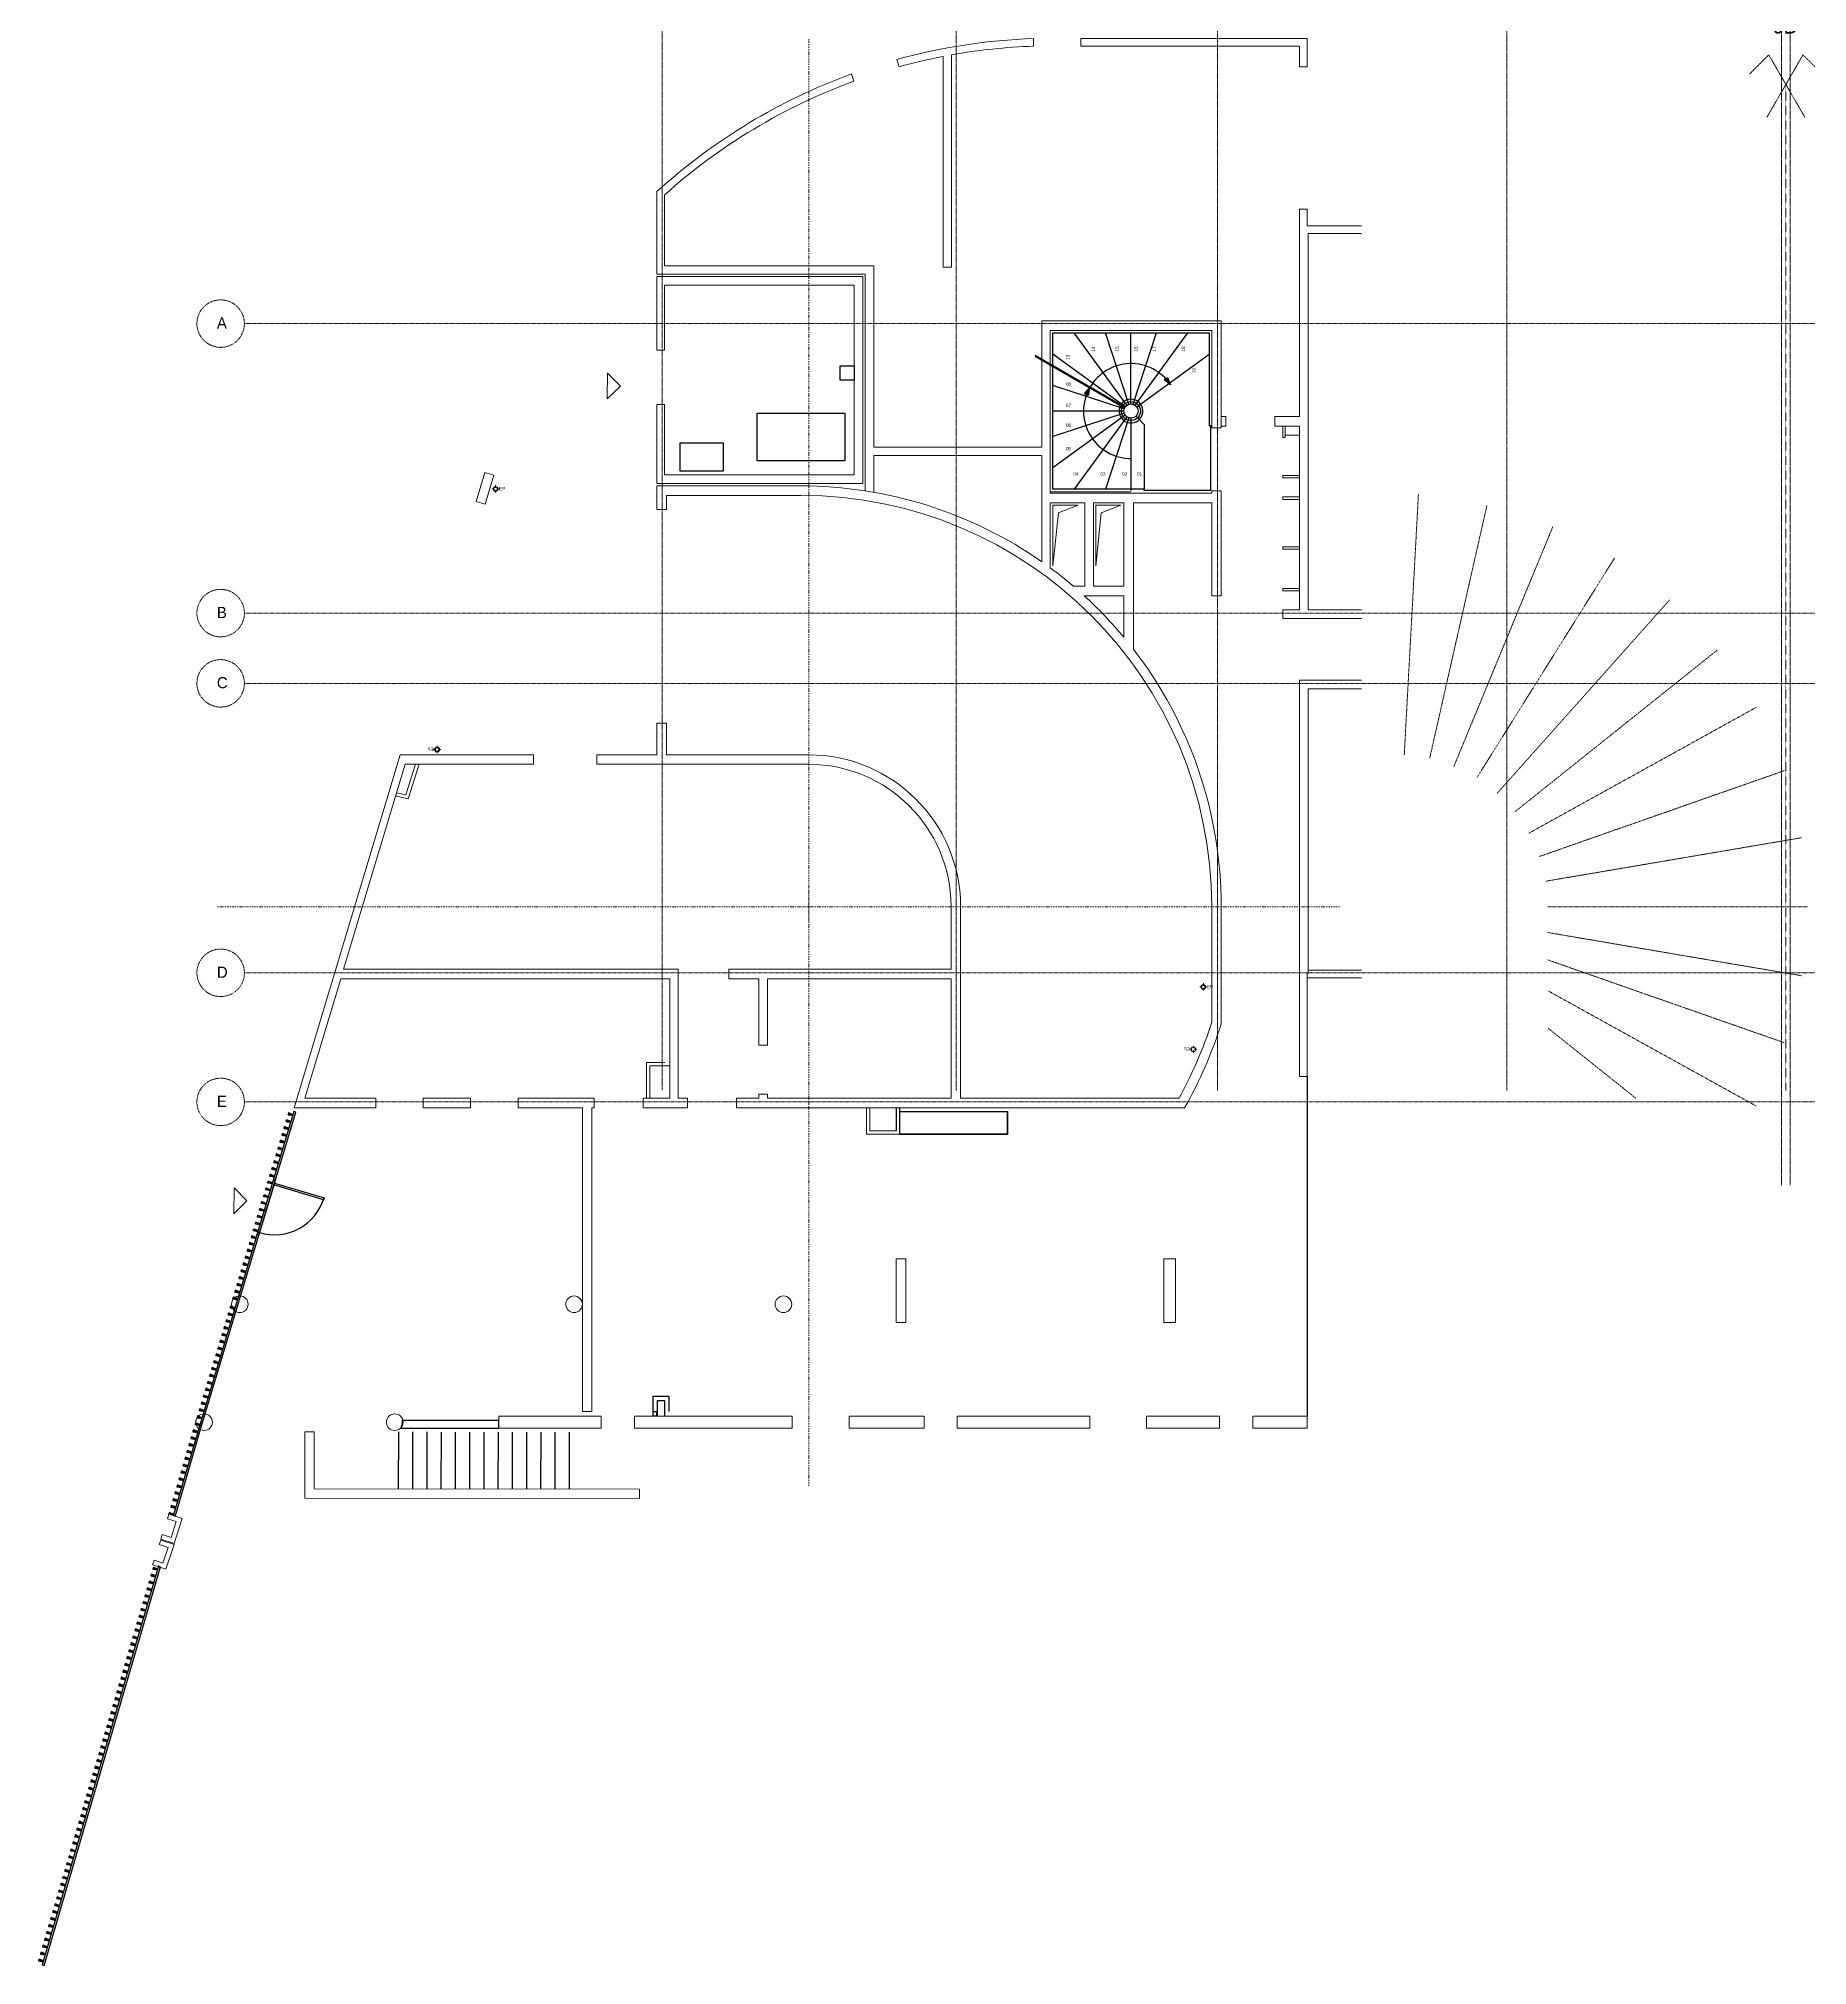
# Model space of a CAD drawing. Header units: millimetres. Extents: x -26249 to 60250, y -21218 to 23336.
# Drawn here: x -26249 to -22521, y 18031 to 22092 of the extents above; entities that cross this region are included whole.
import ezdxf

# ---------------------------------------------------------------- set-up
doc = ezdxf.new("R2010")
doc.units = ezdxf.units.MM
for name, pattern in [('AXES', [50.8, 31.75, -6.35, 6.35, -6.35]), ('Style de ligne -1', [0.41664, 0.20828, -0.20836]), ('Style de ligne -11', [0.347222, 0.20828, -0.138942]), ('Style de ligne -6', [1.04164, 0.625, -0.20828, 0.06943, -0.13893]), ('TIRETPTX2', [50.8, 25.4, -12.7, 0, -12.7]), ('VW-01', [0.41656, 0.20828, -0.20828])]:
    doc.linetypes.add(name, pattern=pattern)
doc.layers.add('01_linteaux', color=2, linetype='Continuous')
for name, color, linetype, lineweight in [('01_murs_coup', 5, 'Continuous', 60), ('01_résv', 32, 'Continuous', 9), ('01_tram_axes', 10, 'AXES', 9), ('B Général', 7, 'Continuous', 5), ('C ANNOTATIONS-cotation', 7, 'Continuous', 5), ('C ANNOTATIONS-prestations', 7, 'Continuous', 5), ('C ANNOTATIONS-texte', 7, 'Continuous', 5)]:
    doc.layers.add(name, color=color, linetype=linetype, lineweight=lineweight)
doc.layers.add('C ANNOTATIONS-axes horizontaux', color=1, linetype='Style de ligne -1', lineweight=13, true_color=0xff0000)
doc.styles.add('Arial', font='arial.ttf')
doc.styles.add('Eurostile', font='')
doc.styles.get('Eurostile').set_extended_font_data('Eurostile')
doc.dimstyles.new('Arch', dxfattribs={"dimtxt": 20.229601, "dimasz": 11.224121, "dimexe": 15.875, "dimexo": 7.9375, "dimgap": 7.9375, "dimtad": 1, "dimdec": 1, "dimtxsty": 'Arial', "dimblk": 'VW_SLASH-1', "dimblk1": 'VW_SLASH-1', "dimblk2": 'VW_SLASH-1', "dimcen": 0, "dimdle": 7.9375, "dimazin": 0, "dimtfac": 1, "dimtdec": 1, "dimtix": 1, "dimtmove": 0, "dimatfit": 0, "dimldrblk": 'VW_FILLEDARROW-1', "dimfxl": 1, "dimfrac": 2, "dimtolj": 1, "dimarcsym": 0})

msp = doc.modelspace()

# ---------------------------------------------------------------- texts
at = {"layer": '01_linteaux', "linetype": 'Continuous', "char_height": 7.0487, "attachment_point": 2, "line_spacing_factor": 0.895453, "style": 'Eurostile'}
for s, insert, rotation in [('14', (-24029.921, 21437.394), 90), ('15', (-23979.608, 21437.394), 90), ('16', (-23939.974, 21437.396), 90), ('17', (-23901.223, 21437.394), 89.999996), ('18', (-23840.327, 21437.391), 89.999996), ('13', (-24083.691, 21419.724), 90), ('08', (-24078.648, 21367.165), 0), ('19', (-23818.034, 21391.995), 89.999996), ('07', (-24078.648, 21322.129), 0), ('06', (-24078.648, 21280.393), 0), ('05', (-24078.648, 21230.945), 0), ('04', (-24062.843, 21177.8), 0), ('03', (-24005.878, 21177.8), 0), ('02', (-23960.183, 21177.8), 0), ('01', (-23928.848, 21177.8), 0)]:
    msp.add_mtext(s, dxfattribs=dict(at, insert=insert, rotation=rotation))

# ---------------------------------------------------------------- blocks, each defined once
blk = doc.blocks.new('EP')
at = {"layer": 'B Général', "color": 7, "linetype": 'Continuous', "lineweight": 5}
for p, q in [((-7.5, 0), (-2.5, 0)), ((0, 7.5), (0, 2.5)), ((7.5, 0), (2.5, 0)), ((0, -7.5), (0, -2.5))]:
    blk.add_line(p, q, dxfattribs=at)
at = {"layer": 'B Général', "color": 7, "linetype": 'Continuous', "lineweight": 5, "flags": 128}
for points in [[(-5, 0, -1), (5, 0, -1)], [(-4.3, 0, -1), (4.3, 0, -1)]]:
    blk.add_lwpolyline(points, format="xyb", close=True, dxfattribs=at)
at = {"layer": 'C ANNOTATIONS-prestations', "insert": (7.5, 4), "char_height": 7.05, "attachment_point": 1, "line_spacing_factor": 0.895453, "style": 'Eurostile'}
blk.add_mtext('EP', dxfattribs=at)
blk = doc.blocks.new('Groupe-69-1')
at = {"layer": 'B Général', "color": 8, "linetype": 'VW-01', "lineweight": 5, "true_color": 0x808080}
for p, q in [((4198, 4540.7), (4168.3, 3994.6)), ((4198.2, 4544.9), (4198, 4540.7)), ((4342.5, 4520.6), (4221.7, 3987.1)), ((4481.6, 4476.5), (4273, 3970.8)), ((4611.3, 4409.6), (4320.9, 3946.2)), ((4728, 4322), (4363.9, 3913.8)), ((4828.3, 4216.1), (4401, 3874.7)), ((4909.5, 4094.8), (4430.9, 3830)), ((4969.1, 3961.7), (4453, 3780.8)), ((5005.6, 3820.4), (4466.4, 3728.7)), ((5017.9, 3675), (4471, 3675)), ((5005.6, 3529.6), (4470.9, 3620.6)), ((4969.1, 3388.4), (4470.9, 3562.9)), ((4909.5, 3255.2), (4470.9, 3497.9)), ((4656.3, 3271.4), (4470.9, 3419.4))]:
    blk.add_line(p, q, dxfattribs=at)
blk = doc.blocks.new('Groupe-63-1')
at = {"layer": 'B Général', "color": 1, "linetype": 'Style de ligne -11', "lineweight": 13}
blk.add_line((-1456.9, -1173.9), (-1456.9, 946.1), dxfattribs=at)
at = {"layer": 'B Général', "color": 1, "linetype": 'Style de ligne -11', "lineweight": 13, "flags": 128}
for points in [[(-1416.9, 876.8), (-1492.9, 1008.4), (-1532.9, 968.4)], [(-1496.9, 876.8), (-1420.9, 1008.4), (-1380.9, 968.4)]]:
    blk.add_lwpolyline(points, dxfattribs=at)
at = {"layer": 'B Général', "color": 1, "insert": (-1482.8, 1083.6), "char_height": 30.34, "attachment_point": 1, "line_spacing_factor": 0.958078, "style": 'Arial'}
blk.add_mtext('JD', dxfattribs=at)
blk = doc.blocks.new('Groupe-64-1')
at = {"layer": 'B Général', "color": 1, "linetype": 'Style de ligne -11', "lineweight": 5}
blk.add_line((2145.7, -1173.9), (2145.7, 946.1), dxfattribs=at)
at = {"layer": 'B Général', "color": 1, "linetype": 'Style de ligne -11', "lineweight": 5, "flags": 128}
for points in [[(2185.7, 876.8), (2109.7, 1008.4), (2069.7, 968.4)], [(2105.7, 876.8), (2181.7, 1008.4), (2221.7, 968.4)]]:
    blk.add_lwpolyline(points, dxfattribs=at)
at = {"layer": 'B Général', "color": 1, "insert": (2119.8, 1083.6), "char_height": 30.34, "attachment_point": 1, "line_spacing_factor": 0.958078, "style": 'Arial'}
blk.add_mtext('JD', dxfattribs=at)
blk = doc.blocks.new('VW_SLASH-1')
at = {"color": 0, "linetype": 'ByBlock', "lineweight": -2}
blk.add_line((0.71, 0), (-1, 0), dxfattribs=at)
at = {"color": 0, "linetype": 'Continuous', "lineweight": 20, "flags": 128}
blk.add_lwpolyline([(0.5, 0.5), (-0.5, -0.5)], dxfattribs=at)
blk = doc.blocks.new('*D5')
at = {"layer": 'C ANNOTATIONS-cotation', "color": 0, "linetype": 'Continuous', "lineweight": -2, "transparency": 16777216}
for p, q in [((-3204.9, 1306.6), (-3204.9, 1134.1)), ((-3824.9, 1256.4), (-3824.9, 1134.1)), ((-3216.1, 1150), (-3813.6, 1150))]:
    blk.add_line(p, q, dxfattribs=at)
at = {"layer": 'Defpoints', "color": 0, "transparency": 16777216}
for p in [(-3204.9, 1314.5), (-3824.9, 1264.4), (-3824.9, 1150)]:
    blk.add_point(p, dxfattribs=at)
at = {"layer": 'C ANNOTATIONS-cotation', "color": 0, "lineweight": -2, "transparency": 16777216, "xscale": 11.22412109375, "yscale": 11.22412109375, "zscale": 11.22412109375, "rotation": 180}
blk.add_blockref('VW_SLASH-1', (-3824.9, 1150), dxfattribs=at)
at = {"layer": 'C ANNOTATIONS-cotation', "color": 0, "lineweight": -2, "transparency": 16777216, "xscale": 11.22412109375, "yscale": 11.22412109375, "zscale": 11.22412109375}
blk.add_blockref('VW_SLASH-1', (-3204.9, 1150), dxfattribs=at)
at = {"layer": 'C ANNOTATIONS-cotation', "color": 0, "lineweight": 5, "transparency": 16777216, "insert": (-3514.9, 1159.2), "char_height": 16.45, "attachment_point": 5, "style": 'Eurostile'}
blk.add_mtext('\\A1;620', dxfattribs=at)
blk = doc.blocks.new('VW_FILLEDARROW-1')
at = {"linetype": 'Continuous', "lineweight": 0}
blk.add_hatch(color=0, dxfattribs=at).paths.add_polyline_path([(-1.41, 0.38), (0, 0), (-1.41, -0.38)])
at = {"color": 0, "linetype": 'Continuous', "lineweight": 5, "flags": 128}
blk.add_lwpolyline([(-1.41, 0.38), (0, 0), (-1.41, -0.38)], close=True, dxfattribs=at)
blk = doc.blocks.new('*D6')
at = {"layer": 'C ANNOTATIONS-cotation', "color": 0, "linetype": 'Continuous', "lineweight": -2, "transparency": 16777216}
for p, q in [((-3204.9, 1306.6), (-3204.9, 1134.1)), ((-2654.8, 1220.7), (-2654.8, 1134.1)), ((-2666.1, 1150), (-3193.6, 1150))]:
    blk.add_line(p, q, dxfattribs=at)
at = {"layer": 'Defpoints', "color": 0, "transparency": 16777216}
for p in [(-3204.9, 1314.5), (-2654.8, 1228.7), (-3204.9, 1150)]:
    blk.add_point(p, dxfattribs=at)
at = {"layer": 'C ANNOTATIONS-cotation', "color": 0, "lineweight": -2, "transparency": 16777216, "xscale": 11.22412109375, "yscale": 11.22412109375, "zscale": 11.22412109375, "rotation": 180}
blk.add_blockref('VW_SLASH-1', (-3204.9, 1150), dxfattribs=at)
at = {"layer": 'C ANNOTATIONS-cotation', "color": 0, "lineweight": -2, "transparency": 16777216, "xscale": 11.22412109375, "yscale": 11.22412109375, "zscale": 11.22412109375}
blk.add_blockref('VW_SLASH-1', (-2654.8, 1150), dxfattribs=at)
at = {"layer": 'C ANNOTATIONS-cotation', "color": 0, "lineweight": 5, "transparency": 16777216, "insert": (-2929.9, 1160.8), "char_height": 16.45, "attachment_point": 5, "style": 'Eurostile'}
blk.add_mtext('\\A1;550,02', dxfattribs=at)
blk = doc.blocks.new('*D7')
at = {"layer": 'C ANNOTATIONS-cotation', "color": 0, "linetype": 'Continuous', "lineweight": -2, "transparency": 16777216}
for p, q in [((-2654.8, 1220.7), (-2654.8, 1134.1)), ((-2044.8, 1238.4), (-2044.8, 1134.1)), ((-2056.1, 1150), (-2643.6, 1150))]:
    blk.add_line(p, q, dxfattribs=at)
at = {"layer": 'Defpoints', "color": 0, "transparency": 16777216}
for p in [(-2654.8, 1228.7), (-2044.8, 1246.3), (-2654.8, 1150)]:
    blk.add_point(p, dxfattribs=at)
at = {"layer": 'C ANNOTATIONS-cotation', "color": 0, "lineweight": -2, "transparency": 16777216, "xscale": 11.22412109375, "yscale": 11.22412109375, "zscale": 11.22412109375, "rotation": 180}
blk.add_blockref('VW_SLASH-1', (-2654.8, 1150), dxfattribs=at)
at = {"layer": 'C ANNOTATIONS-cotation', "color": 0, "lineweight": -2, "transparency": 16777216, "xscale": 11.22412109375, "yscale": 11.22412109375, "zscale": 11.22412109375}
blk.add_blockref('VW_SLASH-1', (-2044.8, 1150), dxfattribs=at)
at = {"layer": 'C ANNOTATIONS-cotation', "color": 0, "lineweight": 5, "transparency": 16777216, "insert": (-2349.8, 1159.2), "char_height": 16.45, "attachment_point": 5, "style": 'Eurostile'}
blk.add_mtext('\\A1;610', dxfattribs=at)
blk = doc.blocks.new('*D8')
at = {"layer": 'C ANNOTATIONS-cotation', "color": 0, "linetype": 'Continuous', "lineweight": -2, "transparency": 16777216}
for p, q in [((-2044.8, 1238.4), (-2044.8, 1134.1)), ((-1465.9, 1220.6), (-1465.9, 1134.1)), ((-1477.1, 1150), (-2033.6, 1150))]:
    blk.add_line(p, q, dxfattribs=at)
at = {"layer": 'Defpoints', "color": 0, "transparency": 16777216}
for p in [(-2044.8, 1246.3), (-1465.9, 1228.6), (-2044.8, 1150)]:
    blk.add_point(p, dxfattribs=at)
at = {"layer": 'C ANNOTATIONS-cotation', "color": 0, "lineweight": -2, "transparency": 16777216, "xscale": 11.22412109375, "yscale": 11.22412109375, "zscale": 11.22412109375, "rotation": 180}
blk.add_blockref('VW_SLASH-1', (-2044.8, 1150), dxfattribs=at)
at = {"layer": 'C ANNOTATIONS-cotation', "color": 0, "lineweight": -2, "transparency": 16777216, "xscale": 11.22412109375, "yscale": 11.22412109375, "zscale": 11.22412109375}
blk.add_blockref('VW_SLASH-1', (-1465.9, 1150), dxfattribs=at)
at = {"layer": 'C ANNOTATIONS-cotation', "color": 0, "lineweight": 5, "transparency": 16777216, "insert": (-1755.4, 1160.8), "char_height": 16.45, "attachment_point": 5, "style": 'Eurostile'}
blk.add_mtext('\\A1;578,92', dxfattribs=at)
blk = doc.blocks.new('*D9')
at = {"layer": 'C ANNOTATIONS-cotation', "color": 0, "linetype": 'Continuous', "lineweight": -2, "transparency": 16777216}
for p, q in [((-1465.9, 1220.6), (-1465.9, 1134.1)), ((-1447.9, 1220.6), (-1447.9, 1134.1)), ((-1477.1, 1150), (-1488.4, 1150)), ((-1447.9, 1150), (-1465.9, 1150)), ((-1436.7, 1150), (-1425.5, 1150))]:
    blk.add_line(p, q, dxfattribs=at)
at = {"layer": 'Defpoints', "color": 0, "transparency": 16777216}
for p in [(-1465.9, 1228.6), (-1447.9, 1228.6), (-1465.9, 1150)]:
    blk.add_point(p, dxfattribs=at)
at = {"layer": 'C ANNOTATIONS-cotation', "color": 0, "lineweight": -2, "transparency": 16777216, "xscale": 11.22412109375, "yscale": 11.22412109375, "zscale": 11.22412109375}
blk.add_blockref('VW_SLASH-1', (-1465.9, 1150), dxfattribs=at)
at = {"layer": 'C ANNOTATIONS-cotation', "color": 0, "lineweight": -2, "transparency": 16777216, "xscale": 11.22412109375, "yscale": 11.22412109375, "zscale": 11.22412109375, "rotation": 180}
blk.add_blockref('VW_SLASH-1', (-1447.9, 1150), dxfattribs=at)
at = {"layer": 'C ANNOTATIONS-cotation', "color": 0, "lineweight": 5, "transparency": 16777216, "insert": (-1456.9, 1159.2), "char_height": 16.45, "attachment_point": 5, "style": 'Eurostile'}
blk.add_mtext('\\A1;18', dxfattribs=at)
blk = doc.blocks.new('*D10')
at = {"layer": 'C ANNOTATIONS-cotation', "color": 0, "linetype": 'Continuous', "lineweight": -2, "transparency": 16777216}
for p, q in [((-1447.9, 1220.6), (-1447.9, 1134.1)), ((-868.9, 1251.5), (-868.9, 1134.1)), ((-880.1, 1150), (-1436.7, 1150))]:
    blk.add_line(p, q, dxfattribs=at)
at = {"layer": 'Defpoints', "color": 0, "transparency": 16777216}
for p in [(-868.9, 1259.4), (-1447.9, 1228.6), (-1447.9, 1150)]:
    blk.add_point(p, dxfattribs=at)
at = {"layer": 'C ANNOTATIONS-cotation', "color": 0, "lineweight": -2, "transparency": 16777216, "xscale": 11.22412109375, "yscale": 11.22412109375, "zscale": 11.22412109375, "rotation": 180}
blk.add_blockref('VW_SLASH-1', (-1447.9, 1150), dxfattribs=at)
at = {"layer": 'C ANNOTATIONS-cotation', "color": 0, "lineweight": -2, "transparency": 16777216, "xscale": 11.22412109375, "yscale": 11.22412109375, "zscale": 11.22412109375}
blk.add_blockref('VW_SLASH-1', (-868.9, 1150), dxfattribs=at)
at = {"layer": 'C ANNOTATIONS-cotation', "color": 0, "lineweight": 5, "transparency": 16777216, "insert": (-1158.4, 1159.2), "char_height": 16.45, "attachment_point": 5, "style": 'Eurostile'}
blk.add_mtext('\\A1;579', dxfattribs=at)
blk = doc.blocks.new('*D11')
at = {"layer": 'C ANNOTATIONS-cotation', "color": 0, "linetype": 'Continuous', "lineweight": -2, "transparency": 16777216}
for p, q in [((-589.3, 1263.6), (-589.3, 1134.1)), ((-868.9, 1251.5), (-868.9, 1134.1)), ((-600.6, 1150), (-857.7, 1150))]:
    blk.add_line(p, q, dxfattribs=at)
at = {"layer": 'Defpoints', "color": 0, "transparency": 16777216}
for p in [(-868.9, 1259.4), (-589.3, 1271.6), (-868.9, 1150)]:
    blk.add_point(p, dxfattribs=at)
at = {"layer": 'C ANNOTATIONS-cotation', "color": 0, "lineweight": -2, "transparency": 16777216, "xscale": 11.22412109375, "yscale": 11.22412109375, "zscale": 11.22412109375, "rotation": 180}
blk.add_blockref('VW_SLASH-1', (-868.9, 1150), dxfattribs=at)
at = {"layer": 'C ANNOTATIONS-cotation', "color": 0, "lineweight": -2, "transparency": 16777216, "xscale": 11.22412109375, "yscale": 11.22412109375, "zscale": 11.22412109375}
blk.add_blockref('VW_SLASH-1', (-589.3, 1150), dxfattribs=at)
at = {"layer": 'C ANNOTATIONS-cotation', "color": 0, "lineweight": 5, "transparency": 16777216, "insert": (-729.1, 1160.8), "char_height": 16.45, "attachment_point": 5, "style": 'Eurostile'}
blk.add_mtext('\\A1;279,6', dxfattribs=at)
blk = doc.blocks.new('*D12')
at = {"layer": 'C ANNOTATIONS-cotation', "color": 0, "linetype": 'Continuous', "lineweight": -2, "transparency": 16777216}
for p, q in [((-589.3, 1263.6), (-589.3, 1134.1)), ((-43.3, 1274), (-43.3, 1134.1)), ((-54.6, 1150), (-578.1, 1150))]:
    blk.add_line(p, q, dxfattribs=at)
at = {"layer": 'Defpoints', "color": 0, "transparency": 16777216}
for p in [(-589.3, 1271.6), (-43.3, 1282), (-589.3, 1150)]:
    blk.add_point(p, dxfattribs=at)
at = {"layer": 'C ANNOTATIONS-cotation', "color": 0, "lineweight": -2, "transparency": 16777216, "xscale": 11.22412109375, "yscale": 11.22412109375, "zscale": 11.22412109375, "rotation": 180}
blk.add_blockref('VW_SLASH-1', (-589.3, 1150), dxfattribs=at)
at = {"layer": 'C ANNOTATIONS-cotation', "color": 0, "lineweight": -2, "transparency": 16777216, "xscale": 11.22412109375, "yscale": 11.22412109375, "zscale": 11.22412109375}
blk.add_blockref('VW_SLASH-1', (-43.3, 1150), dxfattribs=at)
at = {"layer": 'C ANNOTATIONS-cotation', "color": 0, "lineweight": 5, "transparency": 16777216, "insert": (-316.3, 1159.2), "char_height": 16.45, "attachment_point": 5, "style": 'Eurostile'}
blk.add_mtext('\\A1;546', dxfattribs=at)
blk = doc.blocks.new('*D13')
at = {"layer": 'C ANNOTATIONS-cotation', "color": 0, "linetype": 'Continuous', "lineweight": -2, "transparency": 16777216}
for p, q in [((-43.3, 1274), (-43.3, 1134.1)), ((490.7, 1296.9), (490.7, 1134.1)), ((479.4, 1150), (-32.1, 1150))]:
    blk.add_line(p, q, dxfattribs=at)
at = {"layer": 'Defpoints', "color": 0, "transparency": 16777216}
for p in [(490.7, 1304.8), (-43.3, 1282), (-43.3, 1150)]:
    blk.add_point(p, dxfattribs=at)
at = {"layer": 'C ANNOTATIONS-cotation', "color": 0, "lineweight": -2, "transparency": 16777216, "xscale": 11.22412109375, "yscale": 11.22412109375, "zscale": 11.22412109375, "rotation": 180}
blk.add_blockref('VW_SLASH-1', (-43.3, 1150), dxfattribs=at)
at = {"layer": 'C ANNOTATIONS-cotation', "color": 0, "lineweight": -2, "transparency": 16777216, "xscale": 11.22412109375, "yscale": 11.22412109375, "zscale": 11.22412109375}
blk.add_blockref('VW_SLASH-1', (490.7, 1150), dxfattribs=at)
at = {"layer": 'C ANNOTATIONS-cotation', "color": 0, "lineweight": 5, "transparency": 16777216, "insert": (223.7, 1159.2), "char_height": 16.45, "attachment_point": 5, "style": 'Eurostile'}
blk.add_mtext('\\A1;534', dxfattribs=at)
blk = doc.blocks.new('*D14')
at = {"layer": 'C ANNOTATIONS-cotation', "color": 0, "linetype": 'Continuous', "lineweight": -2, "transparency": 16777216}
for p, q in [((490.7, 1296.9), (490.7, 1134.1)), ((770.7, 1277.8), (770.7, 1134.1)), ((759.4, 1150), (501.9, 1150))]:
    blk.add_line(p, q, dxfattribs=at)
at = {"layer": 'Defpoints', "color": 0, "transparency": 16777216}
for p in [(490.7, 1304.8), (770.7, 1285.7), (490.7, 1150)]:
    blk.add_point(p, dxfattribs=at)
at = {"layer": 'C ANNOTATIONS-cotation', "color": 0, "lineweight": -2, "transparency": 16777216, "xscale": 11.22412109375, "yscale": 11.22412109375, "zscale": 11.22412109375, "rotation": 180}
blk.add_blockref('VW_SLASH-1', (490.7, 1150), dxfattribs=at)
at = {"layer": 'C ANNOTATIONS-cotation', "color": 0, "lineweight": -2, "transparency": 16777216, "xscale": 11.22412109375, "yscale": 11.22412109375, "zscale": 11.22412109375}
blk.add_blockref('VW_SLASH-1', (770.7, 1150), dxfattribs=at)
at = {"layer": 'C ANNOTATIONS-cotation', "color": 0, "lineweight": 5, "transparency": 16777216, "insert": (630.7, 1159.2), "char_height": 16.45, "attachment_point": 5, "style": 'Eurostile'}
blk.add_mtext('\\A1;280', dxfattribs=at)
blk = doc.blocks.new('*D15')
at = {"layer": 'C ANNOTATIONS-cotation', "color": 0, "linetype": 'Continuous', "lineweight": -2, "transparency": 16777216}
for p, q in [((770.7, 1277.8), (770.7, 1134.1)), ((1385.7, 1263.6), (1385.7, 1134.1)), ((1374.4, 1150), (781.9, 1150))]:
    blk.add_line(p, q, dxfattribs=at)
at = {"layer": 'Defpoints', "color": 0, "transparency": 16777216}
for p in [(770.7, 1285.7), (1385.7, 1271.6), (770.7, 1150)]:
    blk.add_point(p, dxfattribs=at)
at = {"layer": 'C ANNOTATIONS-cotation', "color": 0, "lineweight": -2, "transparency": 16777216, "xscale": 11.22412109375, "yscale": 11.22412109375, "zscale": 11.22412109375, "rotation": 180}
blk.add_blockref('VW_SLASH-1', (770.7, 1150), dxfattribs=at)
at = {"layer": 'C ANNOTATIONS-cotation', "color": 0, "lineweight": -2, "transparency": 16777216, "xscale": 11.22412109375, "yscale": 11.22412109375, "zscale": 11.22412109375}
blk.add_blockref('VW_SLASH-1', (1385.7, 1150), dxfattribs=at)
at = {"layer": 'C ANNOTATIONS-cotation', "color": 0, "lineweight": 5, "transparency": 16777216, "insert": (1078.2, 1159.2), "char_height": 16.45, "attachment_point": 5, "style": 'Eurostile'}
blk.add_mtext('\\A1;615', dxfattribs=at)
blk = doc.blocks.new('*D16')
at = {"layer": 'C ANNOTATIONS-cotation', "color": 0, "linetype": 'Continuous', "lineweight": -2, "transparency": 16777216}
for p, q in [((1385.7, 1263.6), (1385.7, 1134.1)), ((1533.7, 1254.9), (1533.7, 1134.1)), ((1522.4, 1150), (1396.9, 1150))]:
    blk.add_line(p, q, dxfattribs=at)
at = {"layer": 'Defpoints', "color": 0, "transparency": 16777216}
for p in [(1385.7, 1271.6), (1533.7, 1262.8), (1385.7, 1150)]:
    blk.add_point(p, dxfattribs=at)
at = {"layer": 'C ANNOTATIONS-cotation', "color": 0, "lineweight": -2, "transparency": 16777216, "xscale": 11.22412109375, "yscale": 11.22412109375, "zscale": 11.22412109375, "rotation": 180}
blk.add_blockref('VW_SLASH-1', (1385.7, 1150), dxfattribs=at)
at = {"layer": 'C ANNOTATIONS-cotation', "color": 0, "lineweight": -2, "transparency": 16777216, "xscale": 11.22412109375, "yscale": 11.22412109375, "zscale": 11.22412109375}
blk.add_blockref('VW_SLASH-1', (1533.7, 1150), dxfattribs=at)
at = {"layer": 'C ANNOTATIONS-cotation', "color": 0, "lineweight": 5, "transparency": 16777216, "insert": (1459.7, 1159.2), "char_height": 16.45, "attachment_point": 5, "style": 'Eurostile'}
blk.add_mtext('\\A1;148', dxfattribs=at)
blk = doc.blocks.new('*D17')
at = {"layer": 'C ANNOTATIONS-cotation', "color": 0, "linetype": 'Continuous', "lineweight": -2, "transparency": 16777216}
for p, q in [((1533.7, 1254.9), (1533.7, 1134.1)), ((2136.7, 1220.6), (2136.7, 1134.1)), ((2125.4, 1150), (1544.9, 1150))]:
    blk.add_line(p, q, dxfattribs=at)
at = {"layer": 'Defpoints', "color": 0, "transparency": 16777216}
for p in [(1533.7, 1262.8), (2136.7, 1228.6), (1533.7, 1150)]:
    blk.add_point(p, dxfattribs=at)
at = {"layer": 'C ANNOTATIONS-cotation', "color": 0, "lineweight": -2, "transparency": 16777216, "xscale": 11.22412109375, "yscale": 11.22412109375, "zscale": 11.22412109375, "rotation": 180}
blk.add_blockref('VW_SLASH-1', (1533.7, 1150), dxfattribs=at)
at = {"layer": 'C ANNOTATIONS-cotation', "color": 0, "lineweight": -2, "transparency": 16777216, "xscale": 11.22412109375, "yscale": 11.22412109375, "zscale": 11.22412109375}
blk.add_blockref('VW_SLASH-1', (2136.7, 1150), dxfattribs=at)
at = {"layer": 'C ANNOTATIONS-cotation', "color": 0, "lineweight": 5, "transparency": 16777216, "insert": (1835.2, 1159.2), "char_height": 16.45, "attachment_point": 5, "style": 'Eurostile'}
blk.add_mtext('\\A1;603', dxfattribs=at)
blk = doc.blocks.new('*D18')
at = {"layer": 'C ANNOTATIONS-cotation', "color": 0, "linetype": 'Continuous', "lineweight": -2, "transparency": 16777216}
for p, q in [((2136.7, 1220.6), (2136.7, 1134.1)), ((2154.7, 1220.6), (2154.7, 1134.1)), ((2125.4, 1150), (2114.2, 1150)), ((2154.7, 1150), (2136.7, 1150)), ((2165.9, 1150), (2177.1, 1150))]:
    blk.add_line(p, q, dxfattribs=at)
at = {"layer": 'Defpoints', "color": 0, "transparency": 16777216}
for p in [(2136.7, 1228.6), (2154.7, 1228.6), (2136.7, 1150)]:
    blk.add_point(p, dxfattribs=at)
at = {"layer": 'C ANNOTATIONS-cotation', "color": 0, "lineweight": -2, "transparency": 16777216, "xscale": 11.22412109375, "yscale": 11.22412109375, "zscale": 11.22412109375}
blk.add_blockref('VW_SLASH-1', (2136.7, 1150), dxfattribs=at)
at = {"layer": 'C ANNOTATIONS-cotation', "color": 0, "lineweight": -2, "transparency": 16777216, "xscale": 11.22412109375, "yscale": 11.22412109375, "zscale": 11.22412109375, "rotation": 180}
blk.add_blockref('VW_SLASH-1', (2154.7, 1150), dxfattribs=at)
at = {"layer": 'C ANNOTATIONS-cotation', "color": 0, "lineweight": 5, "transparency": 16777216, "insert": (2145.7, 1159.2), "char_height": 16.45, "attachment_point": 5, "style": 'Eurostile'}
blk.add_mtext('\\A1;18', dxfattribs=at)
blk = doc.blocks.new('*D19')
at = {"layer": 'C ANNOTATIONS-cotation', "color": 0, "linetype": 'Continuous', "lineweight": -2, "transparency": 16777216}
for p, q in [((2750.7, 1289), (2750.7, 1134.1)), ((2154.7, 1220.6), (2154.7, 1134.1)), ((2739.4, 1150), (2165.9, 1150))]:
    blk.add_line(p, q, dxfattribs=at)
at = {"layer": 'Defpoints', "color": 0, "transparency": 16777216}
for p in [(2750.7, 1296.9), (2154.7, 1228.6), (2154.7, 1150)]:
    blk.add_point(p, dxfattribs=at)
at = {"layer": 'C ANNOTATIONS-cotation', "color": 0, "lineweight": -2, "transparency": 16777216, "xscale": 11.22412109375, "yscale": 11.22412109375, "zscale": 11.22412109375, "rotation": 180}
blk.add_blockref('VW_SLASH-1', (2154.7, 1150), dxfattribs=at)
at = {"layer": 'C ANNOTATIONS-cotation', "color": 0, "lineweight": -2, "transparency": 16777216, "xscale": 11.22412109375, "yscale": 11.22412109375, "zscale": 11.22412109375}
blk.add_blockref('VW_SLASH-1', (2750.7, 1150), dxfattribs=at)
at = {"layer": 'C ANNOTATIONS-cotation', "color": 0, "lineweight": 5, "transparency": 16777216, "insert": (2452.7, 1159.2), "char_height": 16.45, "attachment_point": 5, "style": 'Eurostile'}
blk.add_mtext('\\A1;596', dxfattribs=at)
blk = doc.blocks.new('*D20')
at = {"layer": 'C ANNOTATIONS-cotation', "color": 0, "linetype": 'Continuous', "lineweight": -2, "transparency": 16777216}
for p, q in [((2750.7, 1289), (2750.7, 1134.1)), ((3174.6, 1234.8), (3174.6, 1134.1)), ((3163.4, 1150), (2761.9, 1150))]:
    blk.add_line(p, q, dxfattribs=at)
at = {"layer": 'Defpoints', "color": 0, "transparency": 16777216}
for p in [(2750.7, 1296.9), (3174.6, 1242.7), (2750.7, 1150)]:
    blk.add_point(p, dxfattribs=at)
at = {"layer": 'C ANNOTATIONS-cotation', "color": 0, "lineweight": -2, "transparency": 16777216, "xscale": 11.22412109375, "yscale": 11.22412109375, "zscale": 11.22412109375, "rotation": 180}
blk.add_blockref('VW_SLASH-1', (2750.7, 1150), dxfattribs=at)
at = {"layer": 'C ANNOTATIONS-cotation', "color": 0, "lineweight": -2, "transparency": 16777216, "xscale": 11.22412109375, "yscale": 11.22412109375, "zscale": 11.22412109375}
blk.add_blockref('VW_SLASH-1', (3174.6, 1150), dxfattribs=at)
at = {"layer": 'C ANNOTATIONS-cotation', "color": 0, "lineweight": 5, "transparency": 16777216, "insert": (2962.6, 1160.8), "char_height": 16.45, "attachment_point": 5, "style": 'Eurostile'}
blk.add_mtext('\\A1;423,9', dxfattribs=at)
blk = doc.blocks.new('*D21')
at = {"layer": 'C ANNOTATIONS-cotation', "color": 0, "linetype": 'Continuous', "lineweight": -2, "transparency": 16777216}
for p, q in [((3174.6, 1234.8), (3174.6, 1134.1)), ((3774.6, 1190.6), (3774.6, 1134.1)), ((3763.4, 1150), (3185.8, 1150))]:
    blk.add_line(p, q, dxfattribs=at)
at = {"layer": 'Defpoints', "color": 0, "transparency": 16777216}
for p in [(3174.6, 1242.7), (3774.6, 1198.6), (3174.6, 1150)]:
    blk.add_point(p, dxfattribs=at)
at = {"layer": 'C ANNOTATIONS-cotation', "color": 0, "lineweight": -2, "transparency": 16777216, "xscale": 11.22412109375, "yscale": 11.22412109375, "zscale": 11.22412109375, "rotation": 180}
blk.add_blockref('VW_SLASH-1', (3174.6, 1150), dxfattribs=at)
at = {"layer": 'C ANNOTATIONS-cotation', "color": 0, "lineweight": -2, "transparency": 16777216, "xscale": 11.22412109375, "yscale": 11.22412109375, "zscale": 11.22412109375}
blk.add_blockref('VW_SLASH-1', (3774.6, 1150), dxfattribs=at)
at = {"layer": 'C ANNOTATIONS-cotation', "color": 0, "lineweight": 5, "transparency": 16777216, "insert": (3474.6, 1160.8), "char_height": 16.45, "attachment_point": 5, "style": 'Eurostile'}
blk.add_mtext('\\A1;600,06', dxfattribs=at)
blk = doc.blocks.new('*D22')
at = {"layer": 'C ANNOTATIONS-cotation', "color": 0, "linetype": 'Continuous', "lineweight": -2, "transparency": 16777216}
for p, q in [((4284.6, 1230.6), (4284.6, 1134.1)), ((3774.6, 1190.6), (3774.6, 1134.1)), ((4273.4, 1150), (3785.9, 1150))]:
    blk.add_line(p, q, dxfattribs=at)
at = {"layer": 'Defpoints', "color": 0, "transparency": 16777216}
for p in [(4284.6, 1238.6), (3774.6, 1198.6), (3774.6, 1150)]:
    blk.add_point(p, dxfattribs=at)
at = {"layer": 'C ANNOTATIONS-cotation', "color": 0, "lineweight": -2, "transparency": 16777216, "xscale": 11.22412109375, "yscale": 11.22412109375, "zscale": 11.22412109375, "rotation": 180}
blk.add_blockref('VW_SLASH-1', (3774.6, 1150), dxfattribs=at)
at = {"layer": 'C ANNOTATIONS-cotation', "color": 0, "lineweight": -2, "transparency": 16777216, "xscale": 11.22412109375, "yscale": 11.22412109375, "zscale": 11.22412109375}
blk.add_blockref('VW_SLASH-1', (4284.6, 1150), dxfattribs=at)
at = {"layer": 'C ANNOTATIONS-cotation', "color": 0, "lineweight": 5, "transparency": 16777216, "insert": (4029.6, 1159.2), "char_height": 16.45, "attachment_point": 5, "style": 'Eurostile'}
blk.add_mtext('\\A1;510', dxfattribs=at)
blk = doc.blocks.new('axes 2')
at = {"layer": 'B Général', "color": 1, "linetype": 'Style de ligne -6', "lineweight": 13}
for p, q in [((-3824.862, -1173.254), (-3824.862, 1361.746)), ((-3204.865, -1173.889), (-3204.865, 1361.111)), ((-2654.848, -1173.93), (-2654.848, 1361.07)), ((-2044.848, -1173.93), (-2044.848, 1361.07)), ((-868.925, -1173.93), (-868.925, 1361.07)), ((-589.328, -1173.93), (-589.328, 1361.07)), ((-43.328, -1173.93), (-43.328, 1361.07)), ((490.672, -1173.93), (490.672, 1361.07)), ((770.672, -1173.93), (770.672, 1361.07)), ((1385.672, -1173.93), (1385.672, 1361.07)), ((1533.672, -1173.93), (1533.672, 1361.07)), ((2750.672, -1173.93), (2750.672, 1361.07)), ((3174.575, -1173.93), (3174.575, 1361.07)), ((3774.633, -1173.93), (3774.633, 1361.07)), ((4284.633, -1173.93), (4284.633, 1361.07))]:
    blk.add_line(p, q, dxfattribs=at)
at = {"layer": 'B Général', "color": 1, "linetype": 'Style de ligne -6', "lineweight": 13, "flags": 128}
for points in [[(-1522.849, 1361.07), (-1522.849, 1277.57), (-1465.925, 1228.57), (-1465.925, -1373.93)], [(-1391, 1361.07), (-1391, 1277.57), (-1447.925, 1228.57), (-1447.925, -1373.93)], [(2079.747, 1361.07), (2079.747, 1277.57), (2136.672, 1228.57), (2136.672, -1373.93)], [(2211.596, 1361.07), (2211.596, 1277.57), (2154.672, 1228.57), (2154.672, -1373.93)]]:
    blk.add_lwpolyline(points, dxfattribs=at)
at = {"layer": 'B Général', "color": 1, "linetype": 'VW-01', "lineweight": 13}
for centre in [(-3824.862, 1411.07), (-3204.865, 1411.07), (-2654.848, 1411.07), (-2044.848, 1411.07), (-1522.849, 1411.07), (-1391, 1411.07), (-868.925, 1411.07), (-589.328, 1411.07), (-43.328, 1411.07), (490.672, 1411.07), (770.672, 1411.07), (1385.672, 1411.07), (1535.672, 1411.07), (2079.747, 1411.07), (2211.596, 1411.07), (2750.672, 1411.07), (3174.575, 1411.07), (3774.633, 1411.07), (4284.633, 1411.07)]:
    blk.add_circle(centre, 50, dxfattribs=at)
at = {"layer": 'C ANNOTATIONS-axes horizontaux', "color": 5, "true_color": 0x0000ff}
for p, q in [((4705, 442.07), (-4705, 442.07)), ((4705, -167.93), (-4705, -167.93)), ((4705, -315.93), (-4705, -315.93)), ((4705, -925.93), (-4705, -925.93)), ((4705, -1197.93), (-4705, -1197.93)), ((4705, -2124.828), (245, -2124.828))]:
    blk.add_line(p, q, dxfattribs=at)
for centre in [(-4755, 442.07), (-4755, -167.93), (-4755, -315.93), (-4755, -925.93), (-4755, -1197.93), (195, -2124.828)]:
    blk.add_circle(centre, 50, dxfattribs=at)
at = {"layer": 'B Général', "color": 7}
for name in ['Groupe-63-1', 'Groupe-64-1']:
    blk.add_blockref(name, (0, 0), dxfattribs=at)
at = {"layer": 'B Général', "color": 7, "attachment_point": 1, "line_spacing_factor": 0.895453, "style": 'Eurostile'}
for s, insert, char_height in [('1', (-3832.781, 1424.159), 23.496), ('2', (-3212.783, 1424.159), 23.496), ('3', (-2662.766, 1424.159), 23.496), ('4', (-2052.766, 1424.159), 23.496), ('5', (-1530.768, 1424.159), 23.496), ('6', (-1398.919, 1424.159), 23.496), ('7', (-876.843, 1424.159), 23.496), ('8', (-597.247, 1424.159), 23.496), ('9', (-51.247, 1424.159), 23.496), ('10', (469.019, 1424.159), 23.4956), ('11', (749.019, 1424.159), 23.4956), ('12', (1364.019, 1424.159), 23.4956), ('13', (1514.019, 1424.159), 23.4956), ('14', (2058.095, 1424.159), 23.4956), ('15', (2189.944, 1424.159), 23.4956), ('16', (2729.019, 1424.159), 23.4956), ('17', (3152.923, 1424.159), 23.4956), ('18', (3752.98, 1424.159), 23.4956), ('19', (4262.98, 1424.159), 23.4956)]:
    blk.add_mtext(s, dxfattribs=dict(at, insert=insert, char_height=char_height))
at = {"layer": 'C ANNOTATIONS-axes horizontaux', "color": 5, "true_color": 0x0000ff, "char_height": 23.496, "attachment_point": 1, "line_spacing_factor": 0.895453, "style": 'Eurostile'}
for s, insert in [('A', (-4762.919, 455.159)), ('B', (-4762.919, -154.841)), ('C', (-4762.919, -302.841)), ('D', (-4762.919, -912.841)), ('E', (-4762.919, -1184.841)), ('F', (187.081, -2111.739))]:
    blk.add_mtext(s, dxfattribs=dict(at, insert=insert))
at = {"layer": 'C ANNOTATIONS-texte', "color": 7, "char_height": 23.496, "attachment_point": 1, "line_spacing_factor": 0.895453, "style": 'Eurostile'}
for s, insert in [('A', (-1518.068, 1764.714)), ('B', (2084.528, 1764.714))]:
    blk.add_mtext(s, dxfattribs=dict(at, insert=insert))
at = {"layer": 'C ANNOTATIONS-cotation', "color": 7, "linetype": 'Continuous', "lineweight": 5}
for base, p1, p2, picture, middle in [((-3824.862, 1150), (-3204.865, 1314.533), (-3824.862, 1264.38), '*D5', (-3514.863, 1159.223)), ((-3204.865, 1150), (-2654.848, 1228.681), (-3204.865, 1314.533), '*D6', (-2929.856, 1160.79)), ((-43.328, 1150), (490.672, 1304.822), (-43.328, 1281.962), '*D13', (223.672, 1159.223)), ((490.672, 1150), (770.672, 1285.746), (490.672, 1304.822), '*D14', (630.672, 1159.223)), ((-1447.925, 1150), (-868.925, 1259.446), (-1447.925, 1228.57), '*D10', (-1158.425, 1159.223)), ((-868.925, 1150), (-589.328, 1271.57), (-868.925, 1259.446), '*D11', (-729.127, 1160.79)), ((-589.328, 1150), (-43.328, 1281.962), (-589.328, 1271.57), '*D12', (-316.328, 1159.223)), ((770.672, 1150), (1385.672, 1271.57), (770.672, 1285.746), '*D15', (1078.172, 1159.223)), ((1385.672, 1150), (1533.672, 1262.82), (1385.672, 1271.57), '*D16', (1459.672, 1159.223)), ((1533.672, 1150), (2136.672, 1228.57), (1533.672, 1262.82), '*D17', (1835.172, 1159.223)), ((2154.672, 1150), (2750.672, 1296.902), (2154.672, 1228.57), '*D19', (2452.672, 1159.223)), ((2750.672, 1150), (3174.575, 1242.69), (2750.672, 1296.902), '*D20', (2962.623, 1160.79)), ((-2654.848, 1150), (-2044.848, 1246.306), (-2654.848, 1228.681), '*D7', (-2349.848, 1159.223)), ((-2044.848, 1150), (-1465.925, 1228.57), (-2044.848, 1246.306), '*D8', (-1755.386, 1160.79)), ((-1465.925, 1150), (-1447.925, 1228.57), (-1465.925, 1228.57), '*D9', (-1456.925, 1159.223)), ((2136.672, 1150), (2154.672, 1228.57), (2136.672, 1228.57), '*D18', (2145.672, 1159.223)), ((3174.575, 1150), (3774.633, 1198.57), (3174.575, 1242.69), '*D21', (3474.604, 1160.79)), ((3774.633, 1150), (4284.633, 1238.57), (3774.633, 1198.57), '*D22', (4029.633, 1159.223))]:
    dim = blk.add_linear_dim(base=base, p1=p1, p2=p2, dimstyle='Arch', override={"dimtxt": 16.446886, "dimgap": 1, "dimdec": 2, "dimpost": '<>', "dimtxsty": 'Eurostile', "dimtmove": 2}, dxfattribs=at)
    dim.commit()
    dim.dimension.update_dxf_attribs({"geometry": picture, "text_midpoint": middle})

# ---------------------------------------------------------------- hatches: boundary and pattern name
at = {"layer": '01_linteaux', "linetype": 'Continuous'}
for points in [[(-23870.208, 21377.366), (-23863.786, 21362.238), (-23876.912, 21372.129)], [(-24044.546, 21343.148), (-24033.981, 21355.738), (-24036.835, 21339.552)]]:
    msp.add_hatch(color=256, dxfattribs=at).paths.add_polyline_path(points)

# ---------------------------------------------------------------- linework, layer by layer
for p, q in [((-23955.7, 21318.741), (-24066.582, 21471.358)), ((-23951.518, 21320.872), (-24000.414, 21471.358)), ((-23946.883, 21321.606), (-23946.883, 21471.358)), ((-23942.248, 21320.872), (-23893.271, 21471.606)), ((-23938.066, 21318.741), (-23827.004, 21471.606)), ((-24559.897, 21401.965), (-24529.897, 21401.965)), ((-24559.897, 21371.965), (-24559.897, 21401.965)), ((-24529.897, 21401.965), (-24529.897, 21371.965)), ((-24148.741, 21424.304), (-23959.373, 21314.972)), ((-24148.741, 21421.994), (-23960.373, 21313.24)), ((-23959.018, 21315.423), (-24111.883, 21426.486)), ((-23934.748, 21315.423), (-23782.131, 21426.306)), ((-24529.897, 21371.965), (-24559.897, 21371.965)), ((-23961.149, 21311.241), (-24111.883, 21360.218)), ((-24734.897, 21301.932), (-24549.897, 21301.932)), ((-24734.897, 21202.111), (-24734.897, 21301.932)), ((-24549.897, 21301.932), (-24549.897, 21202.111)), ((-23961.883, 21306.606), (-24111.883, 21306.606)), ((-23961.149, 21301.971), (-24111.883, 21252.994)), ((-23959.018, 21297.789), (-24111.883, 21186.727)), ((-23955.7, 21294.471), (-24066.582, 21141.854)), ((-23951.518, 21292.34), (-24000.414, 21141.854)), ((-23946.883, 21291.606), (-23946.883, 21139.106)), ((-23936.279, 21296), (-23918.885, 21278.606)), ((-23918.883, 21278.606), (-23918.883, 21141.854)), ((-24896.897, 21239.742), (-24805.897, 21239.742)), ((-24896.897, 21179.742), (-24896.897, 21239.742)), ((-24805.897, 21239.742), (-24805.897, 21179.742)), ((-24549.897, 21202.111), (-24734.897, 21202.111)), ((-24805.897, 21179.742), (-24896.897, 21179.742)), ((-23575.806, 19904.606), (-23575.806, 19188.621)), ((-24440.774, 19789.7), (-24440.774, 19838.606)), ((-24433.774, 19782.7), (-24433.774, 19838.606)), ((-24206.848, 19782.7), (-24206.848, 19830.606)), ((-24433.774, 19782.7), (-24206.848, 19782.7)), ((-24953.801, 19230.77), (-24920.897, 19230.77)), ((-24953.801, 19198.621), (-24953.801, 19230.77)), ((-24944.801, 19221.77), (-24929.897, 19221.77)), ((-24944.801, 19188.621), (-24944.801, 19221.77)), ((-24929.897, 19221.77), (-24929.897, 19188.621)), ((-24920.897, 19230.77), (-24920.897, 19198.621)), ((-25490.084, 19035.442), (-25489.963, 19155.442)), ((-25460.084, 19035.411), (-25459.963, 19155.411)), ((-25430.084, 19035.381), (-25429.963, 19155.381)), ((-25400.084, 19035.351), (-25399.963, 19155.351)), ((-25370.084, 19035.321), (-25369.963, 19155.32)), ((-25340.084, 19035.29), (-25339.963, 19155.29)), ((-25310.084, 19035.26), (-25309.963, 19155.26)), ((-25280.084, 19035.23), (-25279.963, 19155.23)), ((-25250.084, 19035.199), (-25249.963, 19155.199)), ((-25220.084, 19035.169), (-25219.963, 19155.169)), ((-25190.084, 19035.139), (-25189.963, 19155.139)), ((-25160.084, 19035.109), (-25159.963, 19155.109)), ((-25130.084, 19035.078), (-25129.963, 19155.078))]:
    msp.add_line(p, q, dxfattribs=at)
at = {"layer": '01_linteaux', "linetype": 'Continuous', "flags": 128}
for points in [[(-23918.883, 21139.106), (-23918.883, 21141.854), (-24111.883, 21141.854), (-24111.883, 21471.606), (-23782.131, 21471.606), (-23782.131, 21275.953), (-23779.383, 21275.953), (-23779.383, 21139.106)], [(-23870.208, 21377.366), (-23863.786, 21362.238), (-23876.912, 21372.129)], [(-24044.546, 21343.148), (-24033.981, 21355.738), (-24036.835, 21339.552)], [(-25960.445, 18979.272), (-25907.356, 19161.185), (-25907.359, 19161.186), (-25706.755, 19829.468), (-25710.586, 19830.618), (-25912.464, 19158.092), (-25912.429, 19158.082), (-25964.239, 18980.551)], [(-25713.389, 19822.325), (-25722.653, 19824.157), (-25721.706, 19827.312), (-25712.97, 19823.719)], [(-24433.774, 19830.606), (-24206.848, 19830.606), (-24206.848, 19782.7), (-24433.774, 19782.7)], [(-25726.328, 19779.219), (-25735.593, 19781.051), (-25734.646, 19784.206), (-25725.91, 19780.613)], [(-25722.015, 19793.588), (-25731.28, 19795.419), (-25730.333, 19798.575), (-25721.597, 19794.982)], [(-25717.702, 19807.956), (-25726.967, 19809.788), (-25726.019, 19812.943), (-25717.284, 19809.35)], [(-25739.268, 19736.113), (-25748.532, 19737.945), (-25747.585, 19741.1), (-25738.849, 19737.508)], [(-25734.955, 19750.482), (-25744.219, 19752.314), (-25743.272, 19755.469), (-25734.536, 19751.876)], [(-25730.642, 19764.85), (-25739.906, 19766.682), (-25738.959, 19769.838), (-25730.223, 19766.245)], [(-25752.207, 19693.007), (-25761.472, 19694.839), (-25760.525, 19697.995), (-25751.789, 19694.402)], [(-25747.894, 19707.376), (-25757.159, 19709.208), (-25756.211, 19712.363), (-25747.476, 19708.77)], [(-25743.581, 19721.745), (-25752.845, 19723.576), (-25751.898, 19726.732), (-25743.162, 19723.139)], [(-25755.449, 19681.163), (-25751.618, 19680.013), (-25782.956, 19575.615), (-25786.788, 19576.765)], [(-25764.722, 19651.316), (-25773.464, 19654.889), (-25774.411, 19651.734), (-25765.141, 19649.922)], [(-25760.409, 19665.685), (-25769.151, 19669.258), (-25770.098, 19666.102), (-25760.827, 19664.29)], [(-25756.096, 19680.053), (-25764.837, 19683.626), (-25765.785, 19680.471), (-25756.514, 19678.659)], [(-25755.449, 19681.163), (-25753.877, 19686.402), (-25750.046, 19685.252), (-25751.618, 19680.013)], [(-25752.768, 19676.181), (-25751.618, 19680.013), (-25647.22, 19648.674), (-25648.37, 19644.843)], [(-25777.661, 19608.21), (-25786.403, 19611.783), (-25787.35, 19608.628), (-25778.08, 19606.816)], [(-25773.348, 19622.579), (-25782.09, 19626.152), (-25783.037, 19622.997), (-25773.767, 19621.185)], [(-25769.035, 19636.947), (-25777.777, 19640.521), (-25778.724, 19637.365), (-25769.454, 19635.553)], [(-25786.288, 19579.473), (-25795.03, 19583.046), (-25795.977, 19579.891), (-25786.706, 19578.079)], [(-25781.975, 19593.842), (-25790.716, 19597.415), (-25791.664, 19594.259), (-25782.393, 19592.447)], [(-25788.369, 19571.497), (-25786.788, 19576.765), (-25782.956, 19575.615), (-25784.538, 19570.347)], [(-25799.64, 19534.994), (-25808.904, 19536.826), (-25807.957, 19539.981), (-25799.221, 19536.388)], [(-25795.326, 19549.363), (-25804.591, 19551.195), (-25803.644, 19554.35), (-25794.908, 19550.757)], [(-25791.013, 19563.731), (-25800.278, 19565.563), (-25799.331, 19568.718), (-25790.595, 19565.126)], [(-25812.579, 19491.888), (-25821.844, 19493.72), (-25820.896, 19496.876), (-25812.161, 19493.283)], [(-25808.266, 19506.257), (-25817.53, 19508.089), (-25816.583, 19511.244), (-25807.847, 19507.651)], [(-25803.953, 19520.625), (-25813.217, 19522.457), (-25812.27, 19525.613), (-25803.534, 19522.02)], [(-25825.519, 19448.782), (-25834.783, 19450.614), (-25833.836, 19453.77), (-25825.1, 19450.177)], [(-25821.205, 19463.151), (-25830.47, 19464.983), (-25829.523, 19468.138), (-25820.787, 19464.545)], [(-25816.892, 19477.52), (-25826.157, 19479.352), (-25825.209, 19482.507), (-25816.474, 19478.914)], [(-25835.58, 19415.265), (-25844.844, 19417.097), (-25843.897, 19420.252), (-25835.161, 19416.659)], [(-25829.832, 19434.414), (-25839.096, 19436.246), (-25838.149, 19439.401), (-25829.413, 19435.808)], [(-25848.519, 19372.159), (-25857.784, 19373.991), (-25856.836, 19377.147), (-25848.101, 19373.554)], [(-25844.206, 19386.528), (-25853.47, 19388.36), (-25852.523, 19391.515), (-25843.787, 19387.922)], [(-25839.893, 19400.896), (-25849.157, 19402.728), (-25848.21, 19405.884), (-25839.474, 19402.291)], [(-25861.459, 19329.053), (-25870.723, 19330.885), (-25869.776, 19334.041), (-25861.04, 19330.448)], [(-25857.145, 19343.422), (-25866.41, 19345.254), (-25865.463, 19348.409), (-25856.727, 19344.816)], [(-25852.832, 19357.791), (-25862.097, 19359.623), (-25861.15, 19362.778), (-25852.414, 19359.185)], [(-25874.398, 19285.948), (-25883.663, 19287.78), (-25882.715, 19290.935), (-25873.98, 19287.342)], [(-25870.085, 19300.316), (-25879.349, 19302.148), (-25878.402, 19305.304), (-25869.666, 19301.711)], [(-25865.772, 19314.685), (-25875.036, 19316.517), (-25874.089, 19319.672), (-25865.353, 19316.079)], [(-25887.568, 19242.075), (-25896.832, 19243.907), (-25895.885, 19247.062), (-25887.149, 19243.469)], [(-25883.255, 19256.444), (-25892.519, 19258.276), (-25891.572, 19261.431), (-25882.836, 19257.838)], [(-25878.711, 19271.579), (-25887.976, 19273.411), (-25887.029, 19276.566), (-25878.293, 19272.973)], [(-25896.194, 19213.338), (-25905.458, 19215.17), (-25904.511, 19218.325), (-25895.775, 19214.732)], [(-25891.881, 19227.706), (-25901.145, 19229.538), (-25900.198, 19232.694), (-25891.462, 19229.101)], [(-25909.364, 19169.465), (-25918.628, 19171.297), (-25917.681, 19174.453), (-25908.945, 19170.86)], [(-25905.05, 19183.834), (-25914.315, 19185.666), (-25913.368, 19188.821), (-25904.632, 19185.228)], [(-25900.507, 19198.969), (-25909.772, 19200.801), (-25908.824, 19203.957), (-25900.089, 19200.364)], [(-24953.801, 19198.621), (-24946.801, 19198.621), (-24946.801, 19188.621), (-24953.801, 19188.621)], [(-25922.197, 19125.679), (-25931.476, 19127.44), (-25930.553, 19130.603), (-25921.79, 19127.077)], [(-25917.995, 19140.081), (-25927.273, 19141.842), (-25926.35, 19145.004), (-25917.587, 19141.478)], [(-25913.792, 19154.482), (-25923.07, 19156.243), (-25922.147, 19159.405), (-25913.384, 19155.879)], [(-25934.806, 19082.476), (-25944.084, 19084.237), (-25943.161, 19087.399), (-25934.398, 19083.873)], [(-25930.603, 19096.877), (-25939.881, 19098.638), (-25938.958, 19101.8), (-25930.195, 19098.274)], [(-25926.4, 19111.278), (-25935.679, 19113.039), (-25934.756, 19116.202), (-25925.992, 19112.676)], [(-25947.639, 19038.503), (-25956.917, 19040.264), (-25955.994, 19043.427), (-25947.231, 19039.901)], [(-25943.212, 19053.673), (-25952.49, 19055.434), (-25951.567, 19058.597), (-25942.804, 19055.071)], [(-25939.009, 19068.074), (-25948.287, 19069.835), (-25947.364, 19072.998), (-25938.601, 19069.472)], [(-25956.045, 19009.701), (-25965.323, 19011.462), (-25964.4, 19014.624), (-25955.637, 19011.098)], [(-25951.842, 19024.102), (-25961.12, 19025.863), (-25960.197, 19029.026), (-25951.434, 19025.5)], [(-25964.45, 18980.898), (-25973.728, 18982.659), (-25972.806, 18985.822), (-25964.042, 18982.296)], [(-25960.247, 18995.3), (-25969.526, 18997.061), (-25968.603, 19000.223), (-25959.84, 18996.697)], [(-26237.106, 18031.283), (-25991.935, 18871.372), (-25995.738, 18872.617), (-26240.946, 18032.403)], [(-26006.703, 18836.117), (-26015.981, 18837.878), (-26015.058, 18841.041), (-26006.295, 18837.515)], [(-26002.5, 18850.519), (-26011.778, 18852.28), (-26010.855, 18855.442), (-26002.092, 18851.916)], [(-25998.297, 18864.92), (-26007.576, 18866.681), (-26006.653, 18869.843), (-25997.889, 18866.317)], [(-26015.109, 18807.315), (-26024.387, 18809.076), (-26023.464, 18812.238), (-26014.701, 18808.713)], [(-26010.906, 18821.716), (-26020.184, 18823.477), (-26019.261, 18826.64), (-26010.498, 18823.114)], [(-26027.717, 18764.111), (-26036.995, 18765.872), (-26036.072, 18769.035), (-26027.309, 18765.509)], [(-26023.514, 18778.513), (-26032.793, 18780.273), (-26031.87, 18783.436), (-26023.107, 18779.91)], [(-26019.312, 18792.914), (-26028.59, 18794.675), (-26027.667, 18797.837), (-26018.904, 18794.311)], [(-26040.55, 18720.139), (-26049.828, 18721.9), (-26048.905, 18725.062), (-26040.142, 18721.537)], [(-26036.123, 18735.309), (-26045.401, 18737.07), (-26044.478, 18740.232), (-26035.715, 18736.706)], [(-26031.92, 18749.71), (-26041.198, 18751.471), (-26040.275, 18754.633), (-26031.512, 18751.108)], [(-26053.159, 18676.935), (-26062.437, 18678.696), (-26061.514, 18681.859), (-26052.751, 18678.333)], [(-26048.956, 18691.337), (-26058.234, 18693.097), (-26057.311, 18696.26), (-26048.548, 18692.734)], [(-26044.753, 18705.738), (-26054.031, 18707.499), (-26053.108, 18710.661), (-26044.345, 18707.135)], [(-26065.767, 18633.732), (-26075.045, 18635.492), (-26074.122, 18638.655), (-26065.359, 18635.129)], [(-26061.564, 18648.133), (-26070.843, 18649.894), (-26069.92, 18653.056), (-26061.156, 18649.53)], [(-26057.361, 18662.534), (-26066.64, 18664.295), (-26065.717, 18667.457), (-26056.954, 18663.932)], [(-26074.173, 18604.929), (-26083.451, 18606.69), (-26082.528, 18609.852), (-26073.765, 18606.327)], [(-26069.97, 18619.33), (-26079.248, 18621.091), (-26078.325, 18624.254), (-26069.562, 18620.728)], [(-26087.006, 18560.957), (-26096.284, 18562.718), (-26095.361, 18565.88), (-26086.598, 18562.354)], [(-26082.578, 18576.127), (-26091.857, 18577.887), (-26090.934, 18581.05), (-26082.171, 18577.524)], [(-26078.376, 18590.528), (-26087.654, 18592.289), (-26086.731, 18595.451), (-26077.968, 18591.925)], [(-26099.614, 18517.753), (-26108.892, 18519.514), (-26107.969, 18522.676), (-26099.206, 18519.151)], [(-26095.411, 18532.154), (-26104.69, 18533.915), (-26103.767, 18537.078), (-26095.003, 18533.552)], [(-26091.208, 18546.556), (-26100.487, 18548.316), (-26099.564, 18551.479), (-26090.801, 18547.953)], [(-26112.223, 18474.549), (-26121.501, 18476.31), (-26120.578, 18479.473), (-26111.815, 18475.947)], [(-26108.02, 18488.951), (-26117.298, 18490.711), (-26116.375, 18493.874), (-26107.612, 18490.348)], [(-26103.817, 18503.352), (-26113.095, 18505.113), (-26112.172, 18508.275), (-26103.409, 18504.749)], [(-26124.831, 18431.346), (-26134.109, 18433.106), (-26133.187, 18436.269), (-26124.423, 18432.743)], [(-26120.628, 18445.747), (-26129.907, 18447.508), (-26128.984, 18450.67), (-26120.221, 18447.144)], [(-26116.426, 18460.148), (-26125.704, 18461.909), (-26124.781, 18465.071), (-26116.018, 18461.546)], [(-26133.461, 18401.775), (-26142.739, 18403.535), (-26141.817, 18406.698), (-26133.053, 18403.172)], [(-26129.034, 18416.944), (-26138.312, 18418.705), (-26137.389, 18421.868), (-26128.626, 18418.342)], [(-26146.07, 18358.571), (-26155.348, 18360.332), (-26154.425, 18363.494), (-26145.662, 18359.968)], [(-26141.867, 18372.972), (-26151.145, 18374.733), (-26150.222, 18377.896), (-26141.459, 18374.37)], [(-26137.664, 18387.373), (-26146.942, 18389.134), (-26146.019, 18392.297), (-26137.256, 18388.771)], [(-26158.678, 18315.367), (-26167.957, 18317.128), (-26167.034, 18320.291), (-26158.27, 18316.765)], [(-26154.475, 18329.768), (-26163.754, 18331.529), (-26162.831, 18334.692), (-26154.068, 18331.166)], [(-26150.273, 18344.17), (-26159.551, 18345.93), (-26158.628, 18349.093), (-26149.865, 18345.567)], [(-26171.511, 18271.395), (-26180.789, 18273.156), (-26179.866, 18276.318), (-26171.103, 18272.792)], [(-26167.084, 18286.565), (-26176.362, 18288.325), (-26175.439, 18291.488), (-26166.676, 18287.962)], [(-26162.881, 18300.966), (-26172.159, 18302.727), (-26171.236, 18305.889), (-26162.473, 18302.363)], [(-26184.12, 18228.191), (-26193.398, 18229.952), (-26192.475, 18233.115), (-26183.712, 18229.589)], [(-26179.917, 18242.592), (-26189.195, 18244.353), (-26188.272, 18247.516), (-26179.509, 18243.99)], [(-26175.714, 18256.994), (-26184.992, 18258.754), (-26184.069, 18261.917), (-26175.306, 18258.391)], [(-26192.525, 18199.389), (-26201.804, 18201.15), (-26200.881, 18204.312), (-26192.118, 18200.786)], [(-26188.323, 18213.79), (-26197.601, 18215.551), (-26196.678, 18218.713), (-26187.915, 18215.187)], [(-26205.134, 18156.185), (-26214.412, 18157.946), (-26213.489, 18161.108), (-26204.726, 18157.582)], [(-26200.931, 18170.586), (-26210.209, 18172.347), (-26209.286, 18175.51), (-26200.523, 18171.984)], [(-26196.728, 18184.987), (-26206.006, 18186.748), (-26205.084, 18189.911), (-26196.32, 18186.385)], [(-26217.967, 18112.213), (-26227.245, 18113.974), (-26226.322, 18117.136), (-26217.559, 18113.61)], [(-26213.54, 18127.382), (-26222.818, 18129.143), (-26221.895, 18132.306), (-26213.132, 18128.78)], [(-26209.337, 18141.784), (-26218.615, 18143.545), (-26217.692, 18146.707), (-26208.929, 18143.181)], [(-26230.575, 18069.009), (-26239.854, 18070.77), (-26238.931, 18073.932), (-26230.167, 18070.406)], [(-26226.372, 18083.41), (-26235.651, 18085.171), (-26234.728, 18088.334), (-26225.965, 18084.808)], [(-26222.17, 18097.811), (-26231.448, 18099.572), (-26230.525, 18102.735), (-26221.762, 18099.209)], [(-26239.205, 18039.438), (-26248.484, 18041.199), (-26247.561, 18044.361), (-26238.797, 18040.835)], [(-26235.002, 18053.839), (-26244.281, 18055.6), (-26243.358, 18058.763), (-26234.595, 18055.237)]]:
    msp.add_lwpolyline(points, close=True, dxfattribs=at)
for points in [[(-23969.016, 21318.23, 49.97999199), (-23968.016, 21319.962), (-23963.682, 21317.46, -39.97498436), (-23964.682, 21315.728)], [(-25722.82, 19823.884), (-25713.358, 19822.013, 0.38625187), (-25713.128, 19822.152), (-25712.657, 19823.72, 0.38562621), (-25712.773, 19823.962), (-25721.694, 19827.631, 0.44339071), (-25721.962, 19827.504), (-25722.972, 19824.137, 0.44273927), (-25722.82, 19823.884)], [(-25735.759, 19780.778), (-25726.298, 19778.907, 0.38625187), (-25726.067, 19779.046), (-25725.596, 19780.614, 0.38562621), (-25725.712, 19780.856), (-25734.634, 19784.526, 0.44339071), (-25734.901, 19784.398), (-25735.912, 19781.032, 0.44273927), (-25735.759, 19780.778)], [(-25731.446, 19795.147), (-25721.984, 19793.276, 0.38625187), (-25721.754, 19793.414), (-25721.283, 19794.982, 0.38562621), (-25721.399, 19795.225), (-25730.321, 19798.894, 0.44339071), (-25730.588, 19798.767), (-25731.599, 19795.4, 0.44273927), (-25731.446, 19795.147)], [(-25727.133, 19809.515), (-25717.671, 19807.644, 0.38625187), (-25717.441, 19807.783), (-25716.97, 19809.351, 0.38562621), (-25717.086, 19809.593), (-25726.007, 19813.263, 0.44339071), (-25726.275, 19813.135), (-25727.286, 19809.769, 0.44273927), (-25727.133, 19809.515)], [(-25748.699, 19737.672), (-25739.237, 19735.801, 0.38625187), (-25739.007, 19735.94), (-25738.536, 19737.508, 0.38562621), (-25738.651, 19737.75), (-25747.573, 19741.42, 0.44339071), (-25747.841, 19741.292), (-25748.851, 19737.926, 0.44273927), (-25748.699, 19737.672)], [(-25744.385, 19752.041), (-25734.924, 19750.17, 0.38625187), (-25734.693, 19750.309), (-25734.223, 19751.877, 0.38562621), (-25734.338, 19752.119), (-25743.26, 19755.788, 0.44339071), (-25743.528, 19755.661), (-25744.538, 19752.294, 0.44273927), (-25744.385, 19752.041)], [(-25740.072, 19766.409), (-25730.611, 19764.538, 0.38625187), (-25730.38, 19764.677), (-25729.91, 19766.245, 0.38562621), (-25730.025, 19766.488), (-25738.947, 19770.157, 0.44339071), (-25739.214, 19770.03), (-25740.225, 19766.663, 0.44273927), (-25740.072, 19766.409)], [(-25761.638, 19694.566), (-25752.176, 19692.695, 0.38625187), (-25751.946, 19692.834), (-25751.475, 19694.402, 0.38562621), (-25751.591, 19694.645), (-25760.513, 19698.314, 0.44339071), (-25760.78, 19698.187), (-25761.791, 19694.82, 0.44273927), (-25761.638, 19694.566)], [(-25757.325, 19708.935), (-25747.863, 19707.064, 0.38625187), (-25747.633, 19707.203), (-25747.162, 19708.771, 0.38562621), (-25747.278, 19709.013), (-25756.199, 19712.683, 0.44339071), (-25756.467, 19712.555), (-25757.478, 19709.189, 0.44273927), (-25757.325, 19708.935)], [(-25753.012, 19723.304), (-25743.55, 19721.433, 0.38625187), (-25743.32, 19721.571), (-25742.849, 19723.139, 0.38562621), (-25742.965, 19723.382), (-25751.886, 19727.051, 0.44339071), (-25752.154, 19726.924), (-25753.164, 19723.557, 0.44273927), (-25753.012, 19723.304)], [(-25773.452, 19655.209), (-25764.524, 19651.559, -0.38625187), (-25764.409, 19651.317), (-25764.879, 19649.749, -0.38562621), (-25765.109, 19649.61), (-25774.577, 19651.461, -0.44339071), (-25774.73, 19651.714), (-25773.719, 19655.081, -0.44273927), (-25773.452, 19655.209)], [(-25769.139, 19669.577), (-25760.211, 19665.928, -0.38625187), (-25760.095, 19665.685), (-25760.566, 19664.117, -0.38562621), (-25760.796, 19663.979), (-25770.264, 19665.829, -0.44339071), (-25770.417, 19666.083), (-25769.406, 19669.45, -0.44273927), (-25769.139, 19669.577)], [(-25764.826, 19683.946), (-25755.898, 19680.297, -0.38625187), (-25755.782, 19680.054), (-25756.253, 19678.486, -0.38562621), (-25756.483, 19678.347), (-25765.951, 19680.198, -0.44339071), (-25766.104, 19680.452), (-25765.093, 19683.818, -0.44273927), (-25764.826, 19683.946)], [(-25786.392, 19612.103), (-25777.464, 19608.454, -0.38625187), (-25777.348, 19608.211), (-25777.819, 19606.643, -0.38562621), (-25778.049, 19606.504), (-25787.516, 19608.355, -0.44339071), (-25787.669, 19608.609), (-25786.659, 19611.975, -0.44273927), (-25786.392, 19612.103)], [(-25782.079, 19626.471), (-25773.151, 19622.822, -0.38625187), (-25773.035, 19622.58), (-25773.506, 19621.012, -0.38562621), (-25773.735, 19620.873), (-25783.203, 19622.723, -0.44339071), (-25783.356, 19622.977), (-25782.346, 19626.344, -0.44273927), (-25782.079, 19626.471)], [(-25777.765, 19640.84), (-25768.838, 19637.191, -0.38625187), (-25768.722, 19636.948), (-25769.192, 19635.38, -0.38562621), (-25769.422, 19635.241), (-25778.89, 19637.092, -0.44339071), (-25779.043, 19637.346), (-25778.033, 19640.712, -0.44273927), (-25777.765, 19640.84)], [(-25795.018, 19583.366), (-25786.09, 19579.716, -0.38625187), (-25785.974, 19579.474), (-25786.445, 19577.906, -0.38562621), (-25786.675, 19577.767), (-25796.143, 19579.618, -0.44339071), (-25796.296, 19579.871), (-25795.285, 19583.238, -0.44273927), (-25795.018, 19583.366)], [(-25790.705, 19597.734), (-25781.777, 19594.085, -0.38625187), (-25781.661, 19593.842), (-25782.132, 19592.274, -0.38562621), (-25782.362, 19592.136), (-25791.829, 19593.986, -0.44339071), (-25791.983, 19594.24), (-25790.972, 19597.607, -0.44273927), (-25790.705, 19597.734)], [(-25809.07, 19536.553), (-25799.609, 19534.682, 0.38625187), (-25799.378, 19534.821), (-25798.908, 19536.389, 0.38562621), (-25799.023, 19536.631), (-25807.945, 19540.301, 0.44339071), (-25808.212, 19540.173), (-25809.223, 19536.807, 0.44273927), (-25809.07, 19536.553)], [(-25804.757, 19550.922), (-25795.296, 19549.051, 0.38625187), (-25795.065, 19549.189), (-25794.595, 19550.757, 0.38562621), (-25794.71, 19551), (-25803.632, 19554.669, 0.44339071), (-25803.899, 19554.542), (-25804.91, 19551.175, 0.44273927), (-25804.757, 19550.922)], [(-25800.444, 19565.29), (-25790.982, 19563.419, 0.38625187), (-25790.752, 19563.558), (-25790.281, 19565.126, 0.38562621), (-25790.397, 19565.369), (-25799.319, 19569.038, 0.44339071), (-25799.586, 19568.91), (-25800.597, 19565.544, 0.44273927), (-25800.444, 19565.29)], [(-25822.01, 19493.447), (-25812.548, 19491.576, 0.38625187), (-25812.318, 19491.715), (-25811.847, 19493.283, 0.38562621), (-25811.963, 19493.526), (-25820.884, 19497.195, 0.44339071), (-25821.152, 19497.067), (-25822.163, 19493.701, 0.44273927), (-25822.01, 19493.447)], [(-25817.697, 19507.816), (-25808.235, 19505.945, 0.38625187), (-25808.005, 19506.084), (-25807.534, 19507.652, 0.38562621), (-25807.649, 19507.894), (-25816.571, 19511.564, 0.44339071), (-25816.839, 19511.436), (-25817.849, 19508.069, 0.44273927), (-25817.697, 19507.816)], [(-25813.383, 19522.184), (-25803.922, 19520.313, 0.38625187), (-25803.692, 19520.452), (-25803.221, 19522.02, 0.38562621), (-25803.336, 19522.263), (-25812.258, 19525.932, 0.44339071), (-25812.526, 19525.805), (-25813.536, 19522.438, 0.44273927), (-25813.383, 19522.184)], [(-25834.949, 19450.341), (-25825.488, 19448.471, 0.38625187), (-25825.257, 19448.609), (-25824.787, 19450.177, 0.38562621), (-25824.902, 19450.42), (-25833.824, 19454.089, 0.44339071), (-25834.091, 19453.962), (-25835.102, 19450.595, 0.44273927), (-25834.949, 19450.341)], [(-25830.636, 19464.71), (-25821.174, 19462.839, 0.38625187), (-25820.944, 19462.978), (-25820.473, 19464.546, 0.38562621), (-25820.589, 19464.788), (-25829.511, 19468.458, 0.44339071), (-25829.778, 19468.33), (-25830.789, 19464.964, 0.44273927), (-25830.636, 19464.71)], [(-25826.323, 19479.079), (-25816.861, 19477.208, 0.38625187), (-25816.631, 19477.346), (-25816.16, 19478.914, 0.38562621), (-25816.276, 19479.157), (-25825.197, 19482.826, 0.44339071), (-25825.465, 19482.699), (-25826.476, 19479.332, 0.44273927), (-25826.323, 19479.079)], [(-25845.01, 19416.824), (-25835.549, 19414.953, 0.38625187), (-25835.319, 19415.092), (-25834.848, 19416.66, 0.38562621), (-25834.963, 19416.902), (-25843.885, 19420.572, 0.44339071), (-25844.153, 19420.444), (-25845.163, 19417.078, 0.44273927), (-25845.01, 19416.824)], [(-25839.262, 19435.973), (-25829.801, 19434.102, 0.38625187), (-25829.57, 19434.241), (-25829.1, 19435.809, 0.38562621), (-25829.215, 19436.051), (-25838.137, 19439.721, 0.44339071), (-25838.405, 19439.593), (-25839.415, 19436.227, 0.44273927), (-25839.262, 19435.973)], [(-25857.95, 19373.718), (-25848.488, 19371.847, 0.38625187), (-25848.258, 19371.986), (-25847.787, 19373.554, 0.38562621), (-25847.903, 19373.797), (-25856.824, 19377.466, 0.44339071), (-25857.092, 19377.338), (-25858.103, 19373.972, 0.44273927), (-25857.95, 19373.718)], [(-25853.637, 19388.087), (-25844.175, 19386.216, 0.38625187), (-25843.945, 19386.355), (-25843.474, 19387.923, 0.38562621), (-25843.59, 19388.165), (-25852.511, 19391.835, 0.44339071), (-25852.779, 19391.707), (-25853.789, 19388.34, 0.44273927), (-25853.637, 19388.087)], [(-25849.324, 19402.455), (-25839.862, 19400.584, 0.38625187), (-25839.632, 19400.723), (-25839.161, 19402.291, 0.38562621), (-25839.276, 19402.534), (-25848.198, 19406.203, 0.44339071), (-25848.466, 19406.076), (-25849.476, 19402.709, 0.44273927), (-25849.324, 19402.455)], [(-25870.889, 19330.612), (-25861.428, 19328.742, 0.38625187), (-25861.197, 19328.88), (-25860.727, 19330.448, 0.38562621), (-25860.842, 19330.691), (-25869.764, 19334.36, 0.44339071), (-25870.032, 19334.233), (-25871.042, 19330.866, 0.44273927), (-25870.889, 19330.612)], [(-25866.576, 19344.981), (-25857.115, 19343.11, 0.38625187), (-25856.884, 19343.249), (-25856.414, 19344.817, 0.38562621), (-25856.529, 19345.059), (-25865.451, 19348.729, 0.44339071), (-25865.718, 19348.601), (-25866.729, 19345.235, 0.44273927), (-25866.576, 19344.981)], [(-25862.263, 19359.35), (-25852.801, 19357.479, 0.38625187), (-25852.571, 19357.617), (-25852.1, 19359.185, 0.38562621), (-25852.216, 19359.428), (-25861.138, 19363.097, 0.44339071), (-25861.405, 19362.97), (-25862.416, 19359.603, 0.44273927), (-25862.263, 19359.35)], [(-25883.829, 19287.507), (-25874.367, 19285.636, 0.38625187), (-25874.137, 19285.774), (-25873.666, 19287.343, 0.38562621), (-25873.782, 19287.585), (-25882.703, 19291.254, 0.44339071), (-25882.971, 19291.127), (-25883.982, 19287.76, 0.44273927), (-25883.829, 19287.507)], [(-25879.516, 19301.875), (-25870.054, 19300.004, 0.38625187), (-25869.824, 19300.143), (-25869.353, 19301.711, 0.38562621), (-25869.468, 19301.954), (-25878.39, 19305.623, 0.44339071), (-25878.658, 19305.496), (-25879.668, 19302.129, 0.44273927), (-25879.516, 19301.875)], [(-25875.202, 19316.244), (-25865.741, 19314.373, 0.38625187), (-25865.511, 19314.512), (-25865.04, 19316.08, 0.38562621), (-25865.155, 19316.322), (-25874.077, 19319.992, 0.44339071), (-25874.345, 19319.864), (-25875.355, 19316.498, 0.44273927), (-25875.202, 19316.244)], [(-25896.998, 19243.634), (-25887.537, 19241.763, 0.38625187), (-25887.306, 19241.902), (-25886.836, 19243.47, 0.38562621), (-25886.951, 19243.712), (-25895.873, 19247.382, 0.44339071), (-25896.141, 19247.254), (-25897.151, 19243.888, 0.44273927), (-25896.998, 19243.634)], [(-25892.685, 19258.003), (-25883.224, 19256.132, 0.38625187), (-25882.993, 19256.27), (-25882.523, 19257.839, 0.38562621), (-25882.638, 19258.081), (-25891.56, 19261.75, 0.44339071), (-25891.827, 19261.623), (-25892.838, 19258.256, 0.44273927), (-25892.685, 19258.003)], [(-25888.142, 19273.138), (-25878.68, 19271.267, 0.38625187), (-25878.45, 19271.406), (-25877.979, 19272.974, 0.38562621), (-25878.095, 19273.216), (-25887.016, 19276.886, 0.44339071), (-25887.284, 19276.758), (-25888.295, 19273.392, 0.44273927), (-25888.142, 19273.138)], [(-25905.625, 19214.897), (-25896.163, 19213.026, 0.38625187), (-25895.933, 19213.165), (-25895.462, 19214.733, 0.38562621), (-25895.578, 19214.975), (-25904.499, 19218.645, 0.44339071), (-25904.767, 19218.517), (-25905.777, 19215.151, 0.44273927), (-25905.625, 19214.897)], [(-25901.312, 19229.265), (-25891.85, 19227.395, 0.38625187), (-25891.62, 19227.533), (-25891.149, 19229.101, 0.38562621), (-25891.264, 19229.344), (-25900.186, 19233.013, 0.44339071), (-25900.454, 19232.886), (-25901.464, 19229.519, 0.44273927), (-25901.312, 19229.265)], [(-25918.794, 19171.024), (-25909.333, 19169.153, 0.38625187), (-25909.102, 19169.292), (-25908.632, 19170.86, 0.38562621), (-25908.747, 19171.103), (-25917.669, 19174.772, 0.44339071), (-25917.937, 19174.645), (-25918.947, 19171.278, 0.44273927), (-25918.794, 19171.024)], [(-25914.481, 19185.393), (-25905.02, 19183.522, 0.38625187), (-25904.789, 19183.661), (-25904.319, 19185.229, 0.38562621), (-25904.434, 19185.471), (-25913.356, 19189.141, 0.44339071), (-25913.623, 19189.013), (-25914.634, 19185.647, 0.44273927), (-25914.481, 19185.393)], [(-25909.938, 19200.528), (-25900.476, 19198.657, 0.38625187), (-25900.246, 19198.796), (-25899.775, 19200.364, 0.38562621), (-25899.891, 19200.607), (-25908.812, 19204.276, 0.44339071), (-25909.08, 19204.149), (-25910.091, 19200.782, 0.44273927), (-25909.938, 19200.528)], [(-25485.927, 19163.621), (-25278.835, 19163.621), (-25278.835, 19179.621), (-25482.836, 19179.621, -0.16968981), (-25485.927, 19163.621)], [(-25931.64, 19127.166), (-25922.164, 19125.368, 0.38625187), (-25921.935, 19125.508), (-25921.476, 19127.08, 0.38562621), (-25921.594, 19127.321), (-25930.543, 19130.922, 0.44339071), (-25930.81, 19130.793), (-25931.795, 19127.419, 0.44273927), (-25931.64, 19127.166)], [(-25927.437, 19141.567), (-25917.961, 19139.769, 0.38625187), (-25917.732, 19139.909), (-25917.273, 19141.481, 0.38562621), (-25917.391, 19141.723), (-25926.34, 19145.324, 0.44339071), (-25926.607, 19145.194), (-25927.592, 19141.82, 0.44273927), (-25927.437, 19141.567)], [(-25923.234, 19155.969), (-25913.759, 19154.17, 0.38625187), (-25913.529, 19154.311), (-25913.071, 19155.882, 0.38562621), (-25913.188, 19156.124), (-25922.137, 19159.725, 0.44339071), (-25922.404, 19159.595), (-25923.389, 19156.221, 0.44273927), (-25923.234, 19155.969)], [(-25944.248, 19083.962), (-25934.773, 19082.164, 0.38625187), (-25934.543, 19082.304), (-25934.085, 19083.876, 0.38562621), (-25934.202, 19084.118), (-25943.152, 19087.719, 0.44339071), (-25943.418, 19087.589), (-25944.403, 19084.215, 0.44273927), (-25944.248, 19083.962)], [(-25940.046, 19098.364), (-25930.57, 19096.565, 0.38625187), (-25930.341, 19096.706), (-25929.882, 19098.277, 0.38562621), (-25929.999, 19098.519), (-25938.949, 19102.12, 0.44339071), (-25939.216, 19101.99), (-25940.2, 19098.616, 0.44273927), (-25940.046, 19098.364)], [(-25935.843, 19112.765), (-25926.367, 19110.967, 0.38625187), (-25926.138, 19111.107), (-25925.679, 19112.679, 0.38562621), (-25925.796, 19112.92), (-25934.746, 19116.521, 0.44339071), (-25935.013, 19116.392), (-25935.997, 19113.017, 0.44273927), (-25935.843, 19112.765)], [(-25957.081, 19039.99), (-25947.606, 19038.192, 0.38625187), (-25947.376, 19038.332), (-25946.918, 19039.904, 0.38562621), (-25947.035, 19040.145), (-25955.985, 19043.746, 0.44339071), (-25956.251, 19043.617), (-25957.236, 19040.243, 0.44273927), (-25957.081, 19039.99)], [(-25952.654, 19055.16), (-25943.178, 19053.362, 0.38625187), (-25942.949, 19053.502), (-25942.49, 19055.074, 0.38562621), (-25942.608, 19055.315), (-25951.557, 19058.916, 0.44339071), (-25951.824, 19058.787), (-25952.809, 19055.412, 0.44273927), (-25952.654, 19055.16)], [(-25948.451, 19069.561), (-25938.976, 19067.763, 0.38625187), (-25938.746, 19067.903), (-25938.288, 19069.475, 0.38562621), (-25938.405, 19069.716), (-25947.355, 19073.317, 0.44339071), (-25947.621, 19073.188), (-25948.606, 19069.814, 0.44273927), (-25948.451, 19069.561)], [(-25965.487, 19011.188), (-25956.011, 19009.389, 0.38625187), (-25955.782, 19009.53), (-25955.323, 19011.101, 0.38562621), (-25955.441, 19011.343), (-25964.39, 19014.944, 0.44339071), (-25964.657, 19014.814), (-25965.642, 19011.44, 0.44273927), (-25965.487, 19011.188)], [(-25961.284, 19025.589), (-25951.808, 19023.791, 0.38625187), (-25951.579, 19023.931), (-25951.12, 19025.503, 0.38562621), (-25951.238, 19025.744), (-25960.187, 19029.345, 0.44339071), (-25960.454, 19029.216), (-25961.439, 19025.841, 0.44273927), (-25961.284, 19025.589)], [(-25969.69, 18996.786), (-25960.214, 18994.988, 0.38625187), (-25959.985, 18995.128), (-25959.526, 18996.7, 0.38562621), (-25959.643, 18996.942), (-25968.593, 19000.543, 0.44339071), (-25968.86, 19000.413), (-25969.844, 18997.039, 0.44273927), (-25969.69, 18996.786)], [(-26016.145, 18837.604), (-26006.67, 18835.806, 0.38625187), (-26006.44, 18835.946), (-26005.982, 18837.518, 0.38562621), (-26006.099, 18837.76), (-26015.049, 18841.36, 0.44339071), (-26015.315, 18841.231), (-26016.3, 18837.857, 0.44273927), (-26016.145, 18837.604)], [(-26011.943, 18852.005), (-26002.467, 18850.207, 0.38625187), (-26002.238, 18850.348), (-26001.779, 18851.919, 0.38562621), (-26001.896, 18852.161), (-26010.846, 18855.762, 0.44339071), (-26011.112, 18855.632), (-26012.097, 18852.258, 0.44273927), (-26011.943, 18852.005)], [(-26007.74, 18866.407), (-25998.264, 18864.608, 0.38625187), (-25998.035, 18864.749), (-25997.576, 18866.32, 0.38562621), (-25997.693, 18866.562), (-26006.643, 18870.163, 0.44339071), (-26006.91, 18870.033), (-26007.894, 18866.659, 0.44273927), (-26007.74, 18866.407)], [(-26024.551, 18808.802), (-26015.075, 18807.003, 0.38625187), (-26014.846, 18807.144), (-26014.387, 18808.715, 0.38562621), (-26014.505, 18808.957), (-26023.454, 18812.558, 0.44339071), (-26023.721, 18812.428), (-26024.706, 18809.054, 0.44273927), (-26024.551, 18808.802)], [(-26020.348, 18823.203), (-26010.873, 18821.405, 0.38625187), (-26010.643, 18821.545), (-26010.185, 18823.117, 0.38562621), (-26010.302, 18823.358), (-26019.252, 18826.959, 0.44339071), (-26019.518, 18826.83), (-26020.503, 18823.455, 0.44273927), (-26020.348, 18823.203)], [(-26037.16, 18765.598), (-26027.684, 18763.8, 0.38625187), (-26027.455, 18763.94), (-26026.996, 18765.512, 0.38562621), (-26027.113, 18765.753), (-26036.063, 18769.354, 0.44339071), (-26036.33, 18769.225), (-26037.314, 18765.85, 0.44273927), (-26037.16, 18765.598)], [(-26032.957, 18779.999), (-26023.481, 18778.201, 0.38625187), (-26023.252, 18778.341), (-26022.793, 18779.913, 0.38562621), (-26022.91, 18780.155), (-26031.86, 18783.755, 0.44339071), (-26032.127, 18783.626), (-26033.111, 18780.252, 0.44273927), (-26032.957, 18779.999)], [(-26028.754, 18794.4), (-26019.278, 18792.602, 0.38625187), (-26019.049, 18792.743), (-26018.59, 18794.314, 0.38562621), (-26018.708, 18794.556), (-26027.657, 18798.157, 0.44339071), (-26027.924, 18798.027), (-26028.909, 18794.653, 0.44273927), (-26028.754, 18794.4)], [(-26049.992, 18721.626), (-26040.517, 18719.827, 0.38625187), (-26040.287, 18719.968), (-26039.829, 18721.539, 0.38562621), (-26039.946, 18721.781), (-26048.896, 18725.382, 0.44339071), (-26049.162, 18725.252), (-26050.147, 18721.878, 0.44273927), (-26049.992, 18721.626)], [(-26045.565, 18736.795), (-26036.09, 18734.997, 0.38625187), (-26035.86, 18735.138), (-26035.402, 18736.709, 0.38562621), (-26035.519, 18736.951), (-26044.469, 18740.552, 0.44339071), (-26044.735, 18740.422), (-26045.72, 18737.048, 0.44273927), (-26045.565, 18736.795)], [(-26041.362, 18751.197), (-26031.887, 18749.398, 0.38625187), (-26031.658, 18749.539), (-26031.199, 18751.11, 0.38562621), (-26031.316, 18751.352), (-26040.266, 18754.953, 0.44339071), (-26040.532, 18754.823), (-26041.517, 18751.449, 0.44273927), (-26041.362, 18751.197)], [(-26062.601, 18678.422), (-26053.125, 18676.624, 0.38625187), (-26052.896, 18676.764), (-26052.437, 18678.336, 0.38562621), (-26052.555, 18678.577), (-26061.504, 18682.178, 0.44339071), (-26061.771, 18682.049), (-26062.756, 18678.674, 0.44273927), (-26062.601, 18678.422)], [(-26058.398, 18692.823), (-26048.922, 18691.025, 0.38625187), (-26048.693, 18691.165), (-26048.235, 18692.737, 0.38562621), (-26048.352, 18692.979), (-26057.301, 18696.579, 0.44339071), (-26057.568, 18696.45), (-26058.553, 18693.076, 0.44273927), (-26058.398, 18692.823)], [(-26054.195, 18707.224), (-26044.72, 18705.426, 0.38625187), (-26044.49, 18705.567), (-26044.032, 18707.138, 0.38562621), (-26044.149, 18707.38), (-26053.099, 18710.981, 0.44339071), (-26053.365, 18710.851), (-26054.35, 18707.477, 0.44273927), (-26054.195, 18707.224)], [(-26075.209, 18635.218), (-26065.734, 18633.42, 0.38625187), (-26065.505, 18633.56), (-26065.046, 18635.132, 0.38562621), (-26065.163, 18635.374), (-26074.113, 18638.974, 0.44339071), (-26074.379, 18638.845), (-26075.364, 18635.471, 0.44273927), (-26075.209, 18635.218)], [(-26071.007, 18649.619), (-26061.531, 18647.821, 0.38625187), (-26061.302, 18647.962), (-26060.843, 18649.533, 0.38562621), (-26060.96, 18649.775), (-26069.91, 18653.376, 0.44339071), (-26070.177, 18653.246), (-26071.161, 18649.872, 0.44273927), (-26071.007, 18649.619)], [(-26066.804, 18664.021), (-26057.328, 18662.222, 0.38625187), (-26057.099, 18662.363), (-26056.64, 18663.934, 0.38562621), (-26056.758, 18664.176), (-26065.707, 18667.777, 0.44339071), (-26065.974, 18667.647), (-26066.958, 18664.273, 0.44273927), (-26066.804, 18664.021)], [(-26083.615, 18606.416), (-26074.14, 18604.617, 0.38625187), (-26073.91, 18604.758), (-26073.452, 18606.33, 0.38562621), (-26073.569, 18606.571), (-26082.519, 18610.172, 0.44339071), (-26082.785, 18610.042), (-26083.77, 18606.668, 0.44273927), (-26083.615, 18606.416)], [(-26079.412, 18620.817), (-26069.937, 18619.019, 0.38625187), (-26069.707, 18619.159), (-26069.249, 18620.731, 0.38562621), (-26069.366, 18620.972), (-26078.316, 18624.573, 0.44339071), (-26078.582, 18624.444), (-26079.567, 18621.069, 0.44273927), (-26079.412, 18620.817)], [(-26096.448, 18562.443), (-26086.972, 18560.645, 0.38625187), (-26086.743, 18560.786), (-26086.284, 18562.357, 0.38562621), (-26086.402, 18562.599), (-26095.351, 18566.2, 0.44339071), (-26095.618, 18566.07), (-26096.603, 18562.696, 0.44273927), (-26096.448, 18562.443)], [(-26092.021, 18577.613), (-26082.545, 18575.815, 0.38625187), (-26082.316, 18575.955), (-26081.857, 18577.527, 0.38562621), (-26081.975, 18577.769), (-26090.924, 18581.369, 0.44339071), (-26091.191, 18581.24), (-26092.176, 18577.866, 0.44273927), (-26092.021, 18577.613)], [(-26087.818, 18592.014), (-26078.342, 18590.216, 0.38625187), (-26078.113, 18590.357), (-26077.654, 18591.928, 0.38562621), (-26077.772, 18592.17), (-26086.721, 18595.771, 0.44339071), (-26086.988, 18595.641), (-26087.973, 18592.267, 0.44273927), (-26087.818, 18592.014)], [(-26109.057, 18519.24), (-26099.581, 18517.441, 0.38625187), (-26099.352, 18517.582), (-26098.893, 18519.154, 0.38562621), (-26099.01, 18519.395), (-26107.96, 18522.996, 0.44339071), (-26108.227, 18522.866), (-26109.211, 18519.492, 0.44273927), (-26109.057, 18519.24)], [(-26104.854, 18533.641), (-26095.378, 18531.843, 0.38625187), (-26095.149, 18531.983), (-26094.69, 18533.555, 0.38562621), (-26094.807, 18533.796), (-26103.757, 18537.397, 0.44339071), (-26104.024, 18537.268), (-26105.008, 18533.893, 0.44273927), (-26104.854, 18533.641)], [(-26100.651, 18548.042), (-26091.175, 18546.244, 0.38625187), (-26090.946, 18546.384), (-26090.487, 18547.956, 0.38562621), (-26090.605, 18548.198), (-26099.554, 18551.798, 0.44339071), (-26099.821, 18551.669), (-26100.806, 18548.295, 0.44273927), (-26100.651, 18548.042)], [(-26121.665, 18476.036), (-26112.189, 18474.238, 0.38625187), (-26111.96, 18474.378), (-26111.501, 18475.95, 0.38562621), (-26111.619, 18476.191), (-26120.568, 18479.792, 0.44339071), (-26120.835, 18479.663), (-26121.82, 18476.289, 0.44273927), (-26121.665, 18476.036)], [(-26117.462, 18490.437), (-26107.987, 18488.639, 0.38625187), (-26107.757, 18488.779), (-26107.299, 18490.351, 0.38562621), (-26107.416, 18490.593), (-26116.366, 18494.194, 0.44339071), (-26116.632, 18494.064), (-26117.617, 18490.69, 0.44273927), (-26117.462, 18490.437)], [(-26113.259, 18504.838), (-26103.784, 18503.04, 0.38625187), (-26103.554, 18503.181), (-26103.096, 18504.752, 0.38562621), (-26103.213, 18504.994), (-26112.163, 18508.595, 0.44339071), (-26112.429, 18508.465), (-26113.414, 18505.091, 0.44273927), (-26113.259, 18504.838)], [(-26134.274, 18432.832), (-26124.798, 18431.034, 0.38625187), (-26124.569, 18431.174), (-26124.11, 18432.746, 0.38562621), (-26124.227, 18432.988), (-26133.177, 18436.589, 0.44339071), (-26133.444, 18436.459), (-26134.428, 18433.085, 0.44273927), (-26134.274, 18432.832)], [(-26130.071, 18447.234), (-26120.595, 18445.435, 0.38625187), (-26120.366, 18445.576), (-26119.907, 18447.147, 0.38562621), (-26120.025, 18447.389), (-26128.974, 18450.99, 0.44339071), (-26129.241, 18450.86), (-26130.225, 18447.486, 0.44273927), (-26130.071, 18447.234)], [(-26125.868, 18461.635), (-26116.392, 18459.836, 0.38625187), (-26116.163, 18459.977), (-26115.704, 18461.549, 0.38562621), (-26115.822, 18461.79), (-26124.771, 18465.391, 0.44339071), (-26125.038, 18465.262), (-26126.023, 18461.887, 0.44273927), (-26125.868, 18461.635)], [(-26142.904, 18403.261), (-26133.428, 18401.463, 0.38625187), (-26133.199, 18401.603), (-26132.74, 18403.175, 0.38562621), (-26132.857, 18403.417), (-26141.807, 18407.018, 0.44339071), (-26142.074, 18406.888), (-26143.058, 18403.514, 0.44273927), (-26142.904, 18403.261)], [(-26138.476, 18418.431), (-26129.001, 18416.633, 0.38625187), (-26128.772, 18416.773), (-26128.313, 18418.345, 0.38562621), (-26128.43, 18418.586), (-26137.38, 18422.187, 0.44339071), (-26137.646, 18422.058), (-26138.631, 18418.684, 0.44273927), (-26138.476, 18418.431)], [(-26155.512, 18360.058), (-26146.037, 18358.259, 0.38625187), (-26145.807, 18358.4), (-26145.349, 18359.971, 0.38562621), (-26145.466, 18360.213), (-26154.415, 18363.814, 0.44339071), (-26154.682, 18363.684), (-26155.667, 18360.31, 0.44273927), (-26155.512, 18360.058)], [(-26151.309, 18374.459), (-26141.834, 18372.66, 0.38625187), (-26141.604, 18372.801), (-26141.146, 18374.373, 0.38562621), (-26141.263, 18374.614), (-26150.213, 18378.215, 0.44339071), (-26150.479, 18378.086), (-26151.464, 18374.711, 0.44273927), (-26151.309, 18374.459)], [(-26147.106, 18388.86), (-26137.631, 18387.062, 0.38625187), (-26137.402, 18387.202), (-26136.943, 18388.774, 0.38562621), (-26137.06, 18389.015), (-26146.01, 18392.616, 0.44339071), (-26146.276, 18392.487), (-26147.261, 18389.113, 0.44273927), (-26147.106, 18388.86)], [(-26168.121, 18316.854), (-26158.645, 18315.055, 0.38625187), (-26158.416, 18315.196), (-26157.957, 18316.768, 0.38562621), (-26158.074, 18317.009), (-26167.024, 18320.61, 0.44339071), (-26167.291, 18320.481), (-26168.275, 18317.106, 0.44273927), (-26168.121, 18316.854)], [(-26163.918, 18331.255), (-26154.442, 18329.457, 0.38625187), (-26154.213, 18329.597), (-26153.754, 18331.169, 0.38562621), (-26153.872, 18331.41), (-26162.821, 18335.011, 0.44339071), (-26163.088, 18334.882), (-26164.073, 18331.508, 0.44273927), (-26163.918, 18331.255)], [(-26159.715, 18345.656), (-26150.239, 18343.858, 0.38625187), (-26150.01, 18343.998), (-26149.551, 18345.57, 0.38562621), (-26149.669, 18345.812), (-26158.618, 18349.413, 0.44339071), (-26158.885, 18349.283), (-26159.87, 18345.909, 0.44273927), (-26159.715, 18345.656)], [(-26180.954, 18272.882), (-26171.478, 18271.083, 0.38625187), (-26171.249, 18271.224), (-26170.79, 18272.795, 0.38562621), (-26170.907, 18273.037), (-26179.857, 18276.638, 0.44339071), (-26180.123, 18276.508), (-26181.108, 18273.134, 0.44273927), (-26180.954, 18272.882)], [(-26176.526, 18288.051), (-26167.051, 18286.253, 0.38625187), (-26166.821, 18286.393), (-26166.363, 18287.965, 0.38562621), (-26166.48, 18288.207), (-26175.43, 18291.808, 0.44339071), (-26175.696, 18291.678), (-26176.681, 18288.304, 0.44273927), (-26176.526, 18288.051)], [(-26172.324, 18302.453), (-26162.848, 18300.654, 0.38625187), (-26162.619, 18300.795), (-26162.16, 18302.366, 0.38562621), (-26162.277, 18302.608), (-26171.227, 18306.209, 0.44339071), (-26171.494, 18306.079), (-26172.478, 18302.705, 0.44273927), (-26172.324, 18302.453)], [(-26193.562, 18229.678), (-26184.086, 18227.879, 0.38625187), (-26183.857, 18228.02), (-26183.398, 18229.592, 0.38562621), (-26183.516, 18229.833), (-26192.465, 18233.434, 0.44339071), (-26192.732, 18233.305), (-26193.717, 18229.93, 0.44273927), (-26193.562, 18229.678)], [(-26189.359, 18244.079), (-26179.884, 18242.281, 0.38625187), (-26179.654, 18242.421), (-26179.196, 18243.993, 0.38562621), (-26179.313, 18244.234), (-26188.263, 18247.835, 0.44339071), (-26188.529, 18247.706), (-26189.514, 18244.332, 0.44273927), (-26189.359, 18244.079)], [(-26185.156, 18258.48), (-26175.681, 18256.682, 0.38625187), (-26175.451, 18256.822), (-26174.993, 18258.394, 0.38562621), (-26175.11, 18258.636), (-26184.06, 18262.237, 0.44339071), (-26184.326, 18262.107), (-26185.311, 18258.733, 0.44273927), (-26185.156, 18258.48)], [(-26206.171, 18186.474), (-26196.695, 18184.676, 0.38625187), (-26196.466, 18184.816), (-26196.007, 18186.388, 0.38562621), (-26196.124, 18186.629), (-26205.074, 18190.23, 0.44339071), (-26205.341, 18190.101), (-26206.325, 18186.727, 0.44273927), (-26206.171, 18186.474)], [(-26201.968, 18200.875), (-26192.492, 18199.077, 0.38625187), (-26192.263, 18199.217), (-26191.804, 18200.789, 0.38562621), (-26191.921, 18201.031), (-26200.871, 18204.632, 0.44339071), (-26201.138, 18204.502), (-26202.122, 18201.128, 0.44273927), (-26201.968, 18200.875)], [(-26197.765, 18215.277), (-26188.289, 18213.478, 0.38625187), (-26188.06, 18213.619), (-26187.601, 18215.19, 0.38562621), (-26187.719, 18215.432), (-26196.668, 18219.033, 0.44339071), (-26196.935, 18218.903), (-26197.92, 18215.529, 0.44273927), (-26197.765, 18215.277)], [(-26214.576, 18157.672), (-26205.101, 18155.873, 0.38625187), (-26204.871, 18156.014), (-26204.413, 18157.585, 0.38562621), (-26204.53, 18157.827), (-26213.48, 18161.428, 0.44339071), (-26213.746, 18161.298), (-26214.731, 18157.924, 0.44273927), (-26214.576, 18157.672)], [(-26210.373, 18172.073), (-26200.898, 18170.275, 0.38625187), (-26200.669, 18170.415), (-26200.21, 18171.987, 0.38562621), (-26200.327, 18172.228), (-26209.277, 18175.829, 0.44339071), (-26209.543, 18175.7), (-26210.528, 18172.325, 0.44273927), (-26210.373, 18172.073)], [(-26227.409, 18113.699), (-26217.933, 18111.901, 0.38625187), (-26217.704, 18112.041), (-26217.246, 18113.613, 0.38562621), (-26217.363, 18113.855), (-26226.312, 18117.456, 0.44339071), (-26226.579, 18117.326), (-26227.564, 18113.952, 0.44273927), (-26227.409, 18113.699)], [(-26222.982, 18128.869), (-26213.506, 18127.071, 0.38625187), (-26213.277, 18127.211), (-26212.818, 18128.783, 0.38562621), (-26212.936, 18129.024), (-26221.885, 18132.625, 0.44339071), (-26222.152, 18132.496), (-26223.137, 18129.122, 0.44273927), (-26222.982, 18128.869)], [(-26218.779, 18143.27), (-26209.303, 18141.472, 0.38625187), (-26209.074, 18141.612), (-26208.616, 18143.184, 0.38562621), (-26208.733, 18143.426), (-26217.682, 18147.027, 0.44339071), (-26217.949, 18146.897), (-26218.934, 18143.523, 0.44273927), (-26218.779, 18143.27)], [(-26240.018, 18070.496), (-26230.542, 18068.697, 0.38625187), (-26230.313, 18068.838), (-26229.854, 18070.409, 0.38562621), (-26229.971, 18070.651), (-26238.921, 18074.252, 0.44339071), (-26239.188, 18074.122), (-26240.172, 18070.748, 0.44273927), (-26240.018, 18070.496)], [(-26235.815, 18084.897), (-26226.339, 18083.099, 0.38625187), (-26226.11, 18083.239), (-26225.651, 18084.811, 0.38562621), (-26225.769, 18085.052), (-26234.718, 18088.653, 0.44339071), (-26234.985, 18088.524), (-26235.97, 18085.149, 0.44273927), (-26235.815, 18084.897)], [(-26231.612, 18099.298), (-26222.136, 18097.5, 0.38625187), (-26221.907, 18097.64), (-26221.448, 18099.212, 0.38562621), (-26221.566, 18099.453), (-26230.515, 18103.054, 0.44339071), (-26230.782, 18102.925), (-26231.767, 18099.551, 0.44273927), (-26231.612, 18099.298)], [(-26248.648, 18040.925), (-26239.172, 18039.126, 0.38625187), (-26238.943, 18039.267), (-26238.484, 18040.838, 0.38562621), (-26238.601, 18041.08), (-26247.551, 18044.681, 0.44339071), (-26247.818, 18044.551), (-26248.802, 18041.177, 0.44273927), (-26248.648, 18040.925)], [(-26244.445, 18055.326), (-26234.969, 18053.527, 0.38625187), (-26234.74, 18053.668), (-26234.281, 18055.24, 0.38562621), (-26234.399, 18055.481), (-26243.348, 18059.082, 0.44339071), (-26243.615, 18058.953), (-26244.599, 18055.578, 0.44273927), (-26244.445, 18055.326)]]:
    msp.add_lwpolyline(points, format="xyb", close=True, dxfattribs=at)
at = {"layer": '01_linteaux', "linetype": 'Continuous'}
msp.add_circle((-23946.883, 21306.606), 15, dxfattribs=at)
for centre, radius, start, end in [((-23946.883, 21306.606), 100, 33.801396, 149.427033), ((-23946.883, 21306.606), 100, 150.572967, 270), ((-25751.618, 19680.013), 109, 253.291351, 343.291351)]:
    msp.add_arc(centre, radius, start, end, dxfattribs=at)
at = {"layer": '01_murs_coup', "linetype": 'TIRETPTX2', "lineweight": 5, "ltscale": 0.1}
for p, q in [((-24625.897, 22090.217), (-24625.897, 19038.966)), ((-25871.967, 20262.245), (-23505.435, 20262.245)), ((-24659.975, 20262.245), (-24591.82, 20262.245)), ((-24625.897, 20296.323), (-24625.897, 20228.168))]:
    msp.add_line(p, q, dxfattribs=at)
at = {"layer": '01_murs_coup', "linetype": 'Continuous', "lineweight": 5}
for p, q in [((-24152.326, 22091.598), (-24152.326, 22075.589)), ((-23575.806, 22091.593), (-24052.326, 22091.593)), ((-24052.326, 22091.593), (-24052.326, 22075.593)), ((-23575.806, 22031.995), (-23575.806, 22091.593)), ((-24342.883, 22053.902), (-24342.883, 21609.931)), ((-24324.883, 22057.252), (-24324.883, 21609.931)), ((-23591.806, 22075.593), (-24052.326, 22075.593)), ((-23591.806, 22075.593), (-23967.885, 22075.593)), ((-23591.806, 22031.995), (-23591.806, 22075.593)), ((-23591.806, 22031.995), (-23591.806, 22075.593)), ((-24535.662, 22016.973), (-24530.783, 22001.721)), ((-24440.417, 22047.442), (-24435.538, 22032.191)), ((-23575.806, 22031.995), (-23591.806, 22031.995)), ((-24945.897, 21769.064), (-24945.897, 21612.932)), ((-24945.897, 21769.064), (-24945.897, 21612.932)), ((-24929.897, 21761.95), (-24929.897, 21612.932)), ((-24929.897, 21761.95), (-24929.897, 21612.932)), ((-23575.806, 21731.995), (-23591.806, 21731.995)), ((-23591.806, 21731.995), (-23591.806, 21295.106)), ((-23575.806, 21696.627), (-23575.806, 21731.995)), ((-23461.513, 21696.627), (-23575.806, 21696.627)), ((-23461.513, 21680.627), (-23573.806, 21680.627)), ((-23573.806, 21680.627), (-23573.806, 20887.606)), ((-23573.806, 21680.627), (-23573.806, 20887.606)), ((-24945.897, 21594.932), (-24945.897, 21612.932)), ((-24929.897, 21612.932), (-24488.849, 21612.932)), ((-24929.897, 21612.932), (-24488.849, 21612.932)), ((-24488.849, 21612.932), (-24919.897, 21612.932)), ((-24488.849, 21612.932), (-24919.897, 21612.932)), ((-24488.849, 21230.655), (-24488.849, 21612.932)), ((-24488.849, 21230.655), (-24488.849, 21612.932)), ((-24488.849, 21612.932), (-24488.849, 21230.655)), ((-24488.849, 21612.932), (-24488.849, 21230.655)), ((-24342.883, 21609.931), (-24324.883, 21609.931)), ((-24506.849, 21594.932), (-24945.897, 21594.932)), ((-24506.849, 21594.932), (-24945.897, 21594.932)), ((-24945.897, 21589.932), (-24511.897, 21589.932)), ((-24945.897, 21589.932), (-24511.897, 21589.932)), ((-24945.897, 21589.932), (-24945.897, 21571.932)), ((-24945.897, 21571.932), (-24945.897, 21541.226)), ((-24945.897, 21571.932), (-24945.897, 21435.226)), ((-24929.897, 21571.932), (-24529.897, 21571.932)), ((-24929.897, 21571.932), (-24529.897, 21571.932)), ((-24929.897, 21571.932), (-24929.897, 21541.226)), ((-24929.897, 21571.932), (-24929.897, 21435.226)), ((-24529.897, 21571.932), (-24529.897, 21171.932)), ((-24529.897, 21571.932), (-24529.897, 21171.932)), ((-24511.897, 21589.932), (-24511.897, 21153.932)), ((-24511.897, 21589.932), (-24511.897, 21153.932)), ((-24506.849, 21138.588), (-24506.849, 21594.932)), ((-24506.849, 21138.588), (-24506.849, 21594.932)), ((-24134.883, 21496.606), (-23756.883, 21496.606)), ((-24134.883, 21230.655), (-24134.883, 21496.606)), ((-23756.883, 21271.408), (-23756.883, 21496.606)), ((-24116.883, 21133.606), (-24116.883, 21476.606)), ((-23776.883, 21271.408), (-23776.883, 21476.606)), ((-24929.897, 21435.226), (-24945.897, 21435.226)), ((-24929.897, 21320.226), (-24945.897, 21320.226)), ((-24945.897, 21320.226), (-24945.897, 21153.932)), ((-24929.897, 21320.226), (-24929.897, 21171.932)), ((-23643.606, 21295.106), (-23591.806, 21295.106)), ((-23643.606, 21275.106), (-23643.606, 21295.106)), ((-23756.883, 21271.408), (-23776.883, 21271.408)), ((-23643.606, 21275.106), (-23591.806, 21275.106)), ((-23591.806, 21275.106), (-23591.806, 20887.606)), ((-23591.806, 21275.106), (-23591.806, 20887.606)), ((-24488.849, 21230.655), (-24242.883, 21230.655)), ((-24488.849, 21230.655), (-24242.883, 21230.655)), ((-24488.849, 21230.655), (-24134.883, 21230.655)), ((-24488.849, 21230.655), (-24134.883, 21230.655)), ((-24488.849, 21212.655), (-24134.883, 21212.655)), ((-24488.849, 21212.655), (-24134.883, 21212.655)), ((-24488.849, 21135.521), (-24488.849, 21212.655)), ((-24488.849, 21135.521), (-24488.849, 21212.655)), ((-24134.883, 20989.073), (-24134.883, 21212.655)), ((-24134.883, 20989.073), (-24134.883, 21212.655)), ((-25308.445, 21177.248), (-25326.765, 21116.217)), ((-25308.445, 21177.248), (-25289.289, 21171.498)), ((-25289.289, 21171.498), (-25307.609, 21110.467)), ((-24529.897, 21171.932), (-24929.897, 21171.932)), ((-25326.765, 21116.217), (-25307.609, 21110.467)), ((-25326.765, 21116.217), (-25307.609, 21110.467)), ((-24511.897, 21153.932), (-24945.897, 21153.932)), ((-24642.381, 21148.932), (-24945.897, 21148.932)), ((-24945.897, 21148.932), (-24945.897, 21098.937)), ((-24945.897, 21148.932), (-24945.897, 21098.937)), ((-24642.381, 21128.932), (-24925.897, 21128.932)), ((-24925.897, 21128.932), (-24925.897, 21098.937)), ((-24925.897, 21128.932), (-24925.897, 21098.937)), ((-24116.883, 21133.606), (-23776.883, 21133.606)), ((-23776.883, 21133.606), (-23776.883, 21138.208)), ((-23756.883, 21138.208), (-23776.883, 21138.208)), ((-23776.883, 21133.606), (-23776.883, 21138.208)), ((-23756.883, 20917.606), (-23756.883, 21138.208)), ((-23756.883, 20917.606), (-23756.883, 21138.208)), ((-24945.897, 21098.937), (-24925.897, 21098.937)), ((-24116.883, 20976.146), (-24116.883, 21113.606)), ((-24116.883, 21113.606), (-24044.133, 21113.606)), ((-24116.883, 21113.606), (-24044.133, 21113.606)), ((-24044.133, 21113.606), (-24044.133, 20937.606)), ((-24026.133, 21113.606), (-24026.133, 20937.606)), ((-24026.133, 21113.606), (-23961.883, 21113.606)), ((-23961.883, 21113.606), (-23961.883, 20937.606)), ((-23961.883, 21113.606), (-23961.883, 20937.606)), ((-23941.883, 21113.606), (-23941.883, 20805.105)), ((-23941.883, 21113.606), (-23941.883, 20805.105)), ((-23941.883, 21113.606), (-23776.883, 21113.606)), ((-23941.883, 21113.606), (-23776.883, 21113.606)), ((-23776.883, 20917.606), (-23776.883, 21113.606)), ((-23776.883, 20917.606), (-23776.883, 21113.606)), ((-24068.275, 20937.606), (-24044.133, 20937.606)), ((-24045.586, 20917.606), (-23961.883, 20917.606)), ((-24045.586, 20917.606), (-23961.883, 20917.606)), ((-24026.133, 20937.606), (-23961.883, 20937.606)), ((-24026.133, 20937.606), (-23961.883, 20937.606)), ((-23961.883, 20917.606), (-23961.883, 20830.027)), ((-23961.883, 20917.606), (-23961.883, 20830.027)), ((-23756.883, 20917.606), (-23776.883, 20917.606)), ((-23626.806, 20887.606), (-23591.806, 20887.606)), ((-23626.806, 20887.606), (-23591.806, 20887.606)), ((-23626.806, 20869.606), (-23626.806, 20887.606)), ((-23573.806, 20887.606), (-23461.513, 20887.606)), ((-23573.806, 20887.606), (-23461.513, 20887.606)), ((-23626.806, 20869.606), (-23461.513, 20869.606)), ((-23626.806, 20869.606), (-23461.513, 20869.606)), ((-23591.806, 20739.606), (-23461.513, 20739.606)), ((-23591.806, 20739.606), (-23591.806, 20121.606)), ((-23591.806, 20739.606), (-23591.806, 20121.606)), ((-23591.806, 19904.606), (-23591.806, 20739.606)), ((-23573.806, 20721.606), (-23461.513, 20721.606)), ((-23573.806, 20721.606), (-23573.806, 20121.606)), ((-24945.897, 20648.937), (-24945.897, 20582.245)), ((-24945.897, 20648.937), (-24945.897, 20582.245)), ((-24945.897, 20648.937), (-24925.897, 20648.937)), ((-24925.897, 20648.937), (-24925.897, 20582.245)), ((-24925.897, 20648.937), (-24925.897, 20582.245)), ((-25710.277, 19838.606), (-25487.052, 20582.245)), ((-25605.919, 20130.606), (-25476.35, 20562.245)), ((-25205.928, 20582.245), (-25487.052, 20582.245)), ((-25205.928, 20562.245), (-25476.35, 20562.245)), ((-25205.928, 20582.245), (-25205.928, 20562.245)), ((-24945.897, 20582.245), (-25072.728, 20582.245)), ((-25072.728, 20582.245), (-25072.728, 20562.245)), ((-24625.897, 20562.245), (-25072.728, 20562.245)), ((-24625.897, 20582.245), (-24925.897, 20582.245)), ((-24325.9, 20263.45), (-24325.9, 20130.606)), ((-24305.9, 20263.489), (-24305.9, 19858.606)), ((-23776.886, 20018.645), (-23776.886, 20263.437)), ((-23756.886, 20263.437), (-23756.886, 20015.556)), ((-25611.923, 20110.606), (-25687.568, 19858.606)), ((-25611.923, 20110.606), (-24918.928, 20110.606)), ((-25605.919, 20130.606), (-24900.928, 20130.606)), ((-24918.928, 19858.606), (-24918.928, 20110.606)), ((-24900.928, 19858.606), (-24900.928, 20130.606)), ((-24794.322, 20130.606), (-24325.9, 20130.606)), ((-24794.322, 20110.606), (-24794.322, 20130.606)), ((-24794.322, 20110.606), (-24730.928, 20110.606)), ((-24794.322, 20110.606), (-24730.928, 20110.606)), ((-24730.928, 19970.206), (-24730.928, 20110.606)), ((-24712.928, 20110.606), (-24325.9, 20110.606)), ((-24712.928, 19970.206), (-24712.928, 20110.606)), ((-24325.9, 20110.606), (-24325.9, 19858.606)), ((-23575.806, 19904.606), (-23575.806, 20121.606)), ((-23575.806, 20121.606), (-23573.806, 20121.606)), ((-23575.806, 20112.606), (-23461.513, 20112.606)), ((-23573.806, 20128.606), (-23461.513, 20128.606)), ((-24712.928, 19970.206), (-24730.928, 19970.206)), ((-23575.806, 19904.606), (-23591.806, 19904.606)), ((-25687.568, 19858.606), (-25538.348, 19858.606)), ((-25538.348, 19858.606), (-25538.348, 19838.606)), ((-25438.348, 19858.606), (-25338.348, 19858.606)), ((-25438.348, 19858.606), (-25438.348, 19838.606)), ((-25338.348, 19858.606), (-25338.348, 19838.606)), ((-25238.348, 19858.606), (-25077.756, 19858.606)), ((-25238.348, 19858.606), (-25238.348, 19838.606)), ((-25077.756, 19838.606), (-25077.756, 19858.606)), ((-24974.556, 19858.606), (-24918.928, 19858.606)), ((-24974.556, 19838.606), (-24974.556, 19858.606)), ((-24900.928, 19858.606), (-24881.448, 19858.606)), ((-24900.928, 19858.606), (-24881.448, 19858.606)), ((-24881.448, 19838.606), (-24881.448, 19858.606)), ((-24778.248, 19858.606), (-24730.928, 19858.606)), ((-24778.248, 19858.606), (-24730.928, 19858.606)), ((-24778.248, 19838.606), (-24778.248, 19858.606)), ((-24730.928, 19858.606), (-24730.928, 19867.006)), ((-24712.928, 19867.006), (-24730.928, 19867.006)), ((-24730.928, 19858.606), (-24730.928, 19867.006)), ((-24712.928, 19858.606), (-24712.928, 19867.006)), ((-24712.928, 19858.606), (-24712.928, 19867.006)), ((-24712.928, 19858.606), (-24325.9, 19858.606)), ((-24305.9, 19858.606), (-23845.71, 19858.606)), ((-25710.277, 19838.606), (-25538.348, 19838.606)), ((-25438.348, 19838.606), (-25338.348, 19838.606)), ((-25238.348, 19838.606), (-25102.932, 19838.606)), ((-25102.932, 19198.621), (-25102.932, 19838.606)), ((-25082.932, 19838.606), (-25082.932, 19198.621)), ((-25082.932, 19838.606), (-25077.756, 19838.606)), ((-24974.556, 19838.606), (-24881.448, 19838.606)), ((-24974.556, 19838.606), (-24881.448, 19838.606)), ((-24778.248, 19838.606), (-23833.989, 19838.606)), ((-24441.405, 19520.489), (-24441.405, 19385.943)), ((-24441.405, 19520.489), (-24441.405, 19385.943)), ((-24441.405, 19520.489), (-24421.405, 19520.489)), ((-24421.405, 19520.489), (-24421.405, 19385.943)), ((-24421.405, 19520.489), (-24421.405, 19385.943)), ((-23877.883, 19520.489), (-23877.883, 19385.943)), ((-23877.883, 19520.489), (-23877.883, 19385.943)), ((-23877.883, 19520.489), (-23852.883, 19520.489)), ((-23852.883, 19520.489), (-23852.883, 19385.943)), ((-23852.883, 19520.489), (-23852.883, 19385.943)), ((-24441.405, 19385.943), (-24421.405, 19385.943)), ((-23877.883, 19385.943), (-23852.883, 19385.943)), ((-25278.835, 19188.621), (-25063.348, 19188.621)), ((-25278.835, 19163.621), (-25278.835, 19188.621)), ((-25082.932, 19198.621), (-25102.932, 19198.621)), ((-25063.348, 19188.621), (-25063.348, 19163.621)), ((-24993.348, 19188.621), (-24660.848, 19188.621)), ((-24993.348, 19163.621), (-24993.348, 19188.621)), ((-24993.348, 19188.621), (-24993.348, 19163.621)), ((-24920.897, 19188.621), (-24660.848, 19188.621)), ((-24920.897, 19188.621), (-24660.848, 19188.621)), ((-24660.848, 19163.621), (-24660.848, 19188.621)), ((-24660.848, 19188.621), (-24660.848, 19163.621)), ((-24540.848, 19188.621), (-24382.848, 19188.621)), ((-24540.848, 19188.621), (-24382.848, 19188.621)), ((-24540.848, 19188.621), (-24382.848, 19188.621)), ((-24540.848, 19188.621), (-24382.848, 19188.621)), ((-24540.848, 19163.621), (-24540.848, 19188.621)), ((-24540.848, 19188.621), (-24540.848, 19163.621)), ((-24382.848, 19163.621), (-24382.848, 19188.621)), ((-24382.848, 19188.621), (-24382.848, 19163.621)), ((-24312.848, 19188.621), (-24090.883, 19188.621)), ((-24312.848, 19188.621), (-24090.883, 19188.621)), ((-24312.848, 19188.621), (-24033.883, 19188.621)), ((-24312.848, 19188.621), (-24033.883, 19188.621)), ((-24312.848, 19163.621), (-24312.848, 19188.621)), ((-24312.848, 19188.621), (-24312.848, 19163.621)), ((-24038.383, 19188.621), (-24033.883, 19188.621)), ((-24038.383, 19188.621), (-24033.883, 19188.621)), ((-24033.883, 19163.621), (-24033.883, 19188.621)), ((-24033.883, 19188.621), (-24033.883, 19163.621)), ((-23913.883, 19188.621), (-23760.386, 19188.621)), ((-23913.883, 19188.621), (-23760.386, 19188.621)), ((-23913.883, 19188.621), (-23760.386, 19188.621)), ((-23913.883, 19188.621), (-23760.386, 19188.621)), ((-23913.883, 19163.621), (-23913.883, 19188.621)), ((-23913.883, 19188.621), (-23913.883, 19163.621)), ((-23760.386, 19163.621), (-23760.386, 19188.621)), ((-23760.386, 19188.621), (-23760.386, 19163.621)), ((-23690.386, 19188.621), (-23575.806, 19188.621)), ((-23690.386, 19188.621), (-23575.806, 19188.621)), ((-23690.386, 19188.621), (-23575.806, 19188.621)), ((-23690.386, 19188.621), (-23575.806, 19188.621)), ((-23690.386, 19163.621), (-23690.386, 19188.621)), ((-23690.386, 19188.621), (-23690.386, 19163.621)), ((-23575.806, 19163.621), (-23575.806, 19188.621)), ((-25687.878, 19015.641), (-25687.737, 19155.641)), ((-25687.737, 19155.641), (-25667.737, 19155.621)), ((-25667.737, 19155.621), (-25667.858, 19035.621)), ((-25278.835, 19163.621), (-25063.348, 19163.621)), ((-24993.348, 19163.621), (-24660.848, 19163.621)), ((-24993.348, 19163.621), (-24660.848, 19163.621)), ((-24540.848, 19163.621), (-24382.848, 19163.621)), ((-24540.848, 19163.621), (-24382.848, 19163.621)), ((-24312.848, 19163.621), (-24033.883, 19163.621)), ((-24312.848, 19163.621), (-24033.883, 19163.621)), ((-23913.883, 19163.621), (-23760.386, 19163.621)), ((-23913.883, 19163.621), (-23760.386, 19163.621)), ((-23690.386, 19163.621), (-23575.806, 19163.621)), ((-23690.386, 19163.621), (-23575.806, 19163.621)), ((-24982.331, 19014.929), (-25687.878, 19015.641)), ((-25667.858, 19035.621), (-24982.311, 19034.929)), ((-24982.311, 19034.929), (-24982.331, 19014.929)), ((-25977.077, 18972.63), (-25973.966, 18982.134)), ((-25977.077, 18972.63), (-25958.544, 18966.564)), ((-25977.077, 18972.63), (-25958.544, 18966.564)), ((-25973.966, 18982.134), (-25945.93, 18972.957)), ((-25973.966, 18982.134), (-25945.93, 18972.957)), ((-25958.544, 18966.564), (-25969.432, 18933.3)), ((-25958.544, 18966.564), (-25969.432, 18933.3)), ((-25945.93, 18972.957), (-25963.039, 18920.686)), ((-25945.93, 18972.957), (-25963.039, 18920.686)), ((-25994.449, 18918.256), (-25991.339, 18927.76)), ((-25991.339, 18927.76), (-25963.302, 18918.583)), ((-25991.339, 18927.76), (-25963.302, 18918.583)), ((-25987.964, 18939.366), (-25991.075, 18929.862)), ((-25963.039, 18920.686), (-25991.075, 18929.862)), ((-25963.039, 18920.686), (-25991.075, 18929.862)), ((-25969.432, 18933.3), (-25987.964, 18939.366)), ((-25969.432, 18933.3), (-25987.964, 18939.366)), ((-26005.337, 18884.993), (-26008.448, 18875.489)), ((-25986.805, 18878.927), (-26005.337, 18884.993)), ((-25986.805, 18878.927), (-26005.337, 18884.993)), ((-25994.449, 18918.256), (-25975.917, 18912.19)), ((-25994.449, 18918.256), (-25975.917, 18912.19)), ((-25975.917, 18912.19), (-25986.805, 18878.927)), ((-25975.917, 18912.19), (-25986.805, 18878.927)), ((-25963.302, 18918.583), (-25980.412, 18866.312)), ((-25963.302, 18918.583), (-25980.412, 18866.312)), ((-25980.412, 18866.312), (-26008.448, 18875.489)), ((-25980.412, 18866.312), (-26008.448, 18875.489))]:
    msp.add_line(p, q, dxfattribs=at)
at = {"layer": '01_murs_coup', "linetype": 'Continuous', "lineweight": 5, "flags": 128}
msp.add_lwpolyline([(-23946.883, 21136.606), (-24116.883, 21136.606), (-24116.883, 21476.606), (-23776.883, 21476.606), (-23776.883, 21275.393)], dxfattribs=at)
at = {"layer": '01_murs_coup', "linetype": 'Continuous', "lineweight": 5}
for points in [[(-24993.348, 19163.621), (-24660.848, 19163.621)], [(-24540.848, 19163.621), (-24382.848, 19163.621)], [(-24312.848, 19163.621), (-24033.883, 19163.621)], [(-23913.883, 19163.621), (-23760.386, 19163.621)]]:
    msp.add_lwpolyline(points, dxfattribs=at)
for centre in [(-25824.685, 19424.443), (-25120.43, 19424.443), (-24679.248, 19424.443), (-25899.993, 19176.121), (-25498.175, 19176.12)]:
    msp.add_circle(centre, 17.5, dxfattribs=at)
for centre, radius, start, end in [((-24109.089, 20847.624), 1244.726, 91.990657, 105.437405), ((-24109.089, 20847.624), 1228.726, 100.968768, 105.407411), ((-24109.089, 20847.624), 1228.726, 92.016589, 100.115006), ((-24109.089, 20847.624), 1244.726, 110.041727, 132.244567), ((-24109.089, 20847.624), 1228.726, 110.071722, 131.915331), ((-24642.381, 20263.437), 885.495, 55.031702, 90), ((-24642.381, 20263.437), 865.495, 0, 90), ((-24642.381, 20263.437), 885.495, 49.583104, 53.597734), ((-24642.381, 20263.437), 885.495, 39.781155, 47.625971), ((-24642.381, 20263.437), 885.495, 0, 37.713423), ((-24625.897, 20262.245), 320, 0.22273, 90), ((-24625.897, 20262.245), 300, 0.230034, 90), ((-24625.897, 20288.942), 891, 331.119768, 342.340299), ((-24625.897, 20288.942), 911, 330.374361, 342.536756)]:
    msp.add_arc(centre, radius, start, end, dxfattribs=at)
at = {"layer": '01_résv', "linetype": 'Continuous', "lineweight": 13}
for p, q in [((-23626.781, 21250.606), (-23626.779, 21275.106)), ((-23621.781, 21250.606), (-23621.779, 21275.106)), ((-23591.806, 21170.606), (-23626.806, 21170.606)), ((-23591.806, 21165.606), (-23626.806, 21165.606)), ((-23591.806, 21125.606), (-23626.806, 21125.606)), ((-23591.806, 21120.606), (-23626.806, 21120.606)), ((-23591.806, 21020.606), (-23626.806, 21020.606)), ((-23591.806, 21015.606), (-23626.806, 21015.606)), ((-23591.806, 20932.606), (-23626.806, 20932.606))]:
    msp.add_line(p, q, dxfattribs=at)
at = {"layer": '01_résv', "linetype": 'Continuous', "lineweight": 5}
for p, q in [((-23626.781, 21250.606), (-23626.779, 21275.106)), ((-23621.781, 21250.606), (-23626.781, 21250.606)), ((-23621.781, 21250.606), (-23621.779, 21275.106)), ((-23626.806, 21170.606), (-23626.806, 21165.606)), ((-23591.806, 21170.606), (-23626.806, 21170.606)), ((-23591.806, 21165.606), (-23626.806, 21165.606)), ((-23591.806, 21170.606), (-23591.806, 21165.606)), ((-23626.806, 21125.606), (-23626.806, 21120.606)), ((-23591.806, 21125.606), (-23626.806, 21125.606)), ((-23591.806, 21120.606), (-23626.806, 21120.606)), ((-23591.806, 21125.606), (-23591.806, 21120.606)), ((-23626.806, 21020.606), (-23626.806, 21015.606)), ((-23591.806, 21020.606), (-23626.806, 21020.606)), ((-23591.806, 21015.606), (-23626.806, 21015.606)), ((-23591.806, 21020.606), (-23591.806, 21015.606)), ((-23591.806, 20932.606), (-23626.806, 20932.606))]:
    msp.add_line(p, q, dxfattribs=at)
at = {"layer": '01_résv', "flags": 128}
msp.add_lwpolyline([(-23591.806, 21275.106), (-23591.806, 21255.606), (-23621.78, 21255.606), (-23621.78, 21275.106)], close=True, dxfattribs=at)
at = {"layer": 'B Général', "color": 7, "linetype": 'Continuous', "lineweight": 18}
for p, q in [((-23575.806, 22031.995), (-23575.806, 22091.593)), ((-23575.806, 21696.627), (-23575.806, 21731.995)), ((-23461.513, 21696.627), (-23575.806, 21696.627)), ((-24134.883, 21496.606), (-23756.883, 21496.606)), ((-24134.883, 21230.655), (-24134.883, 21496.606)), ((-23756.883, 21271.408), (-23756.883, 21496.606)), ((-24116.883, 21476.606), (-23776.883, 21476.606)), ((-24116.883, 21133.606), (-24116.883, 21476.606)), ((-23776.883, 21271.408), (-23776.883, 21476.606)), ((-23756.883, 21295.106), (-23746.806, 21295.106)), ((-23643.606, 21295.106), (-23591.806, 21295.106)), ((-23756.883, 21275.106), (-23746.806, 21275.106)), ((-23643.606, 21275.106), (-23591.806, 21275.106)), ((-24529.897, 21171.932), (-24929.897, 21171.932)), ((-24511.897, 21153.932), (-24945.897, 21153.932)), ((-24116.883, 21133.606), (-23776.883, 21133.606)), ((-24116.883, 20976.146), (-24116.883, 21113.606)), ((-24026.133, 21113.606), (-23961.883, 21113.606)), ((-24068.275, 20937.606), (-24044.133, 20937.606)), ((-23575.806, 19904.606), (-23575.806, 20121.606)), ((-23575.806, 20112.606), (-23461.513, 20112.606)), ((-24974.556, 19858.606), (-24918.928, 19858.606)), ((-25278.835, 19163.621), (-25063.348, 19163.621))]:
    msp.add_line(p, q, dxfattribs=at)
at = {"layer": 'B Général', "color": 7, "linetype": 'Continuous', "lineweight": 5}
for p, q in [((-24134.883, 21279.655), (-24134.883, 21496.606)), ((-24134.883, 21496.606), (-23756.883, 21496.606)), ((-24134.883, 21496.606), (-23756.883, 21496.606)), ((-23756.883, 21496.606), (-23756.883, 21295.106)), ((-24116.883, 21476.606), (-23776.883, 21476.606)), ((-23756.883, 21295.106), (-23746.806, 21295.106)), ((-23746.806, 21275.106), (-23746.806, 21295.106)), ((-23756.883, 21275.106), (-23746.806, 21275.106)), ((-23626.806, 20932.606), (-23626.806, 20927.606)), ((-23591.806, 20927.606), (-23626.806, 20927.606)), ((-23591.806, 20932.606), (-23591.806, 20927.606)), ((-23573.806, 20128.606), (-23461.513, 20128.606)), ((-25244.013, 19188.621), (-25063.348, 19188.621)), ((-25063.348, 19163.621), (-25063.348, 19188.621))]:
    msp.add_line(p, q, dxfattribs=at)
at = {"layer": 'B Général', "color": 7, "linetype": 'Continuous', "lineweight": 13}
for p, q in [((-24134.883, 21279.655), (-24134.883, 21496.606)), ((-23756.883, 21496.606), (-23756.883, 21295.106)), ((-23591.806, 20927.606), (-23626.806, 20927.606))]:
    msp.add_line(p, q, dxfattribs=at)
at = {"layer": 'B Général', "color": 98, "linetype": 'Continuous', "lineweight": 13, "true_color": 0x004400}
for p, q in [((-25454.32, 20562.245), (-25474.878, 20497.685)), ((-25446.973, 20562.245), (-25470.187, 20489.347)), ((-25470.187, 20489.347), (-25496.332, 20495.677)), ((-25474.878, 20497.685), (-25494.685, 20502.481)), ((-24967.928, 19858.606), (-24967.928, 19933.682)), ((-24967.928, 19933.682), (-24928.928, 19933.682)), ((-24960.928, 19858.606), (-24960.928, 19926.682)), ((-24960.928, 19926.682), (-24918.928, 19926.682)), ((-24504.405, 19838.606), (-24504.405, 19782.7)), ((-24497.405, 19838.606), (-24497.405, 19789.7)), ((-24504.405, 19782.7), (-24433.774, 19782.7)), ((-24497.405, 19789.7), (-24440.774, 19789.7))]:
    msp.add_line(p, q, dxfattribs=at)
at = {"layer": 'B Général', "color": 7, "linetype": 'Continuous', "lineweight": 5, "flags": 128}
for points in [[(-25022.848, 21359.2), (-25049.922, 21386.675), (-25050.322, 21332.126)], [(-24099.653, 21091.995), (-24058.383, 21108.606), (-24111.348, 21108.606), (-24111.348, 20980.803)], [(-24009.438, 21091.995), (-23968.168, 21108.606), (-24021.133, 21108.606), (-24021.133, 20980.803)], [(-25809.848, 19642.217), (-25836.922, 19669.692), (-25837.322, 19615.143)]]:
    msp.add_lwpolyline(points, close=True, dxfattribs=at)
at = {"layer": 'B Général', "color": 7, "linetype": 'Continuous', "lineweight": 18}
msp.add_lwpolyline([(-25278.835, 19163.621), (-25063.348, 19163.621)], dxfattribs=at)
at = {"layer": 'B Général', "color": 7, "linetype": 'Continuous', "lineweight": 5, "flags": 128}
msp.add_lwpolyline([(-25973.893, 18982.385), (-25964.417, 18980.587, 0.38625187), (-25964.188, 18980.727), (-25963.729, 18982.299, 0.38562621), (-25963.846, 18982.54), (-25972.796, 18986.141, 0.44339071), (-25973.063, 18986.012), (-25974.047, 18982.638, 0.44273927), (-25973.893, 18982.385)], format="xyb", close=True, dxfattribs=at)

# ---------------------------------------------------------------- block references
at = {"layer": '01_tram_axes'}
msp.add_blockref('axes 2', (-21110.084, 21048.827), dxfattribs=at)
at = {"layer": 'B Général', "color": 7}
for name, p in [('EP', (-25285.848, 21142.717)), ('Groupe-69-1', (-27539.392, 16587.217)), ('EP', (-23794.386, 20093.356))]:
    msp.add_blockref(name, p, dxfattribs=at)
at = {"layer": 'B Général', "color": 7, "xscale": -1}
for p in [(-25408.848, 20593.495), (-23815.421, 19961.717)]:
    msp.add_blockref('EP', p, dxfattribs=at)

msp.set_redraw_order([(e.dxf.handle, doc.entitydb.next_handle()) for e in msp.query("TEXT MTEXT ATTDEF DIMENSION ARC_DIMENSION")])  # texts and dimensions are drawn at this point

doc.saveas('drawing.dxf')
